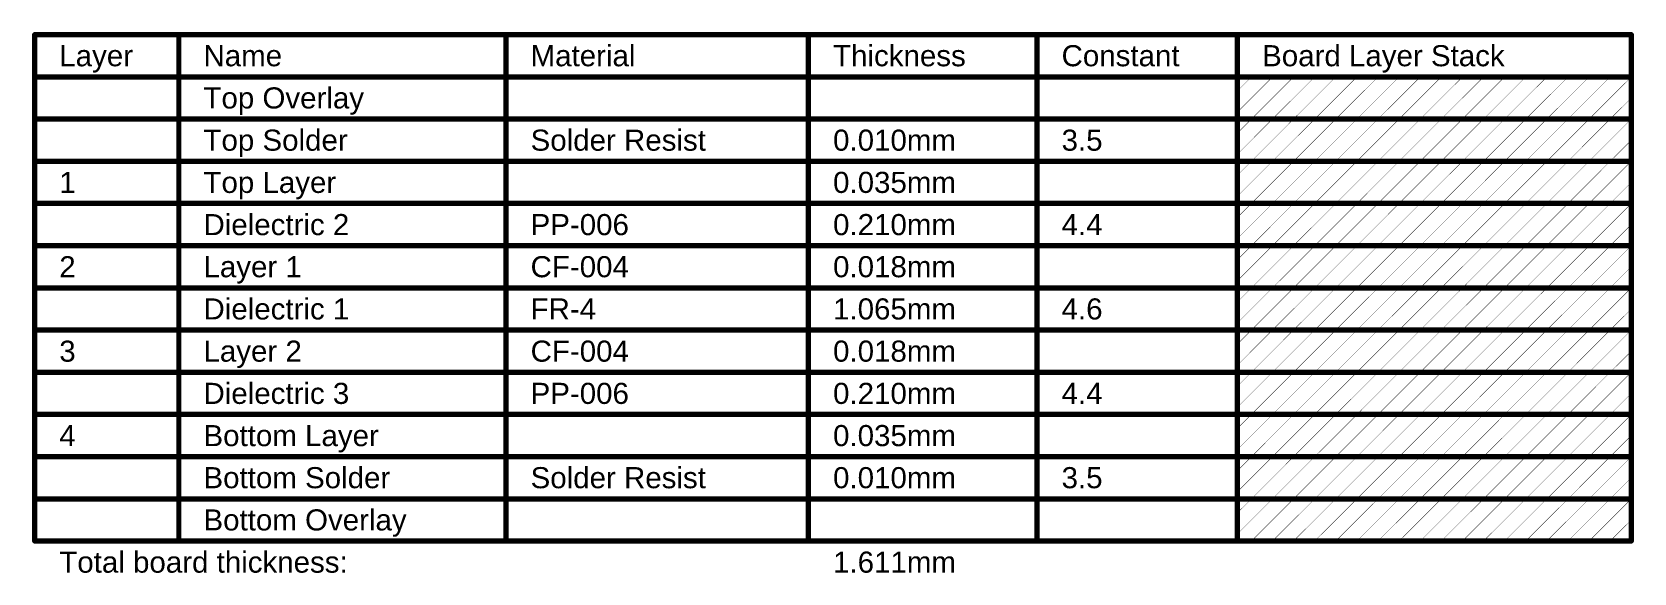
# Model space of a CAD drawing. Header units: inches. Extents: x 22 to 371, y 55 to 284.
# Drawn here: x 240.8 to 356.5, y 165.7 to 204.8 of the extents above; entities that cross this region are included whole.
import ezdxf

# ---------------------------------------------------------------- set-up
doc = ezdxf.new("R2010")
doc.units = ezdxf.units.IN
doc.layers.add('Fabrication', color=76, linetype='Continuous')
doc.styles.add('Arial', font='', dxfattribs={"height": 0.2})
doc.styles.get('Arial').set_extended_font_data('Arial')

msp = doc.modelspace()

# ---------------------------------------------------------------- texts
at = {"layer": 'Fabrication', "style": 'Arial'}
for s, height, p in [('Layer', 1.524, (242.76, 202.34)), ('Name', 1.524, (253.17, 202.34)), ('Material', 1.524, (276.79, 202.34)), ('Thickness', 1.524, (298.63, 202.34)), ('Constant', 1.524, (315.13, 202.34)), ('Board Layer Stack', 1.524, (329.61, 202.34)), ('Top Overlay', 1.524, (253.17, 199.29)), ('Top Solder', 1.524, (253.17, 196.24)), ('Solder Resist', 1.524, (276.79, 196.24)), ('0.010mm', 1.524, (298.63, 196.24)), ('3.5', 1.524, (315.13, 196.24)), ('1', 1.52, (242.76, 193.19)), ('Top Layer', 1.524, (253.17, 193.19)), ('0.035mm', 1.524, (298.63, 193.19)), ('Dielectric 2', 1.524, (253.17, 190.14)), ('PP-006', 1.524, (276.79, 190.14)), ('0.210mm', 1.524, (298.63, 190.14)), ('4.4', 1.524, (315.13, 190.14)), ('2', 1.52, (242.76, 187.1)), ('Layer 1', 1.524, (253.17, 187.1)), ('CF-004', 1.524, (276.79, 187.1)), ('0.018mm', 1.524, (298.63, 187.1)), ('Dielectric 1', 1.524, (253.17, 184.05)), ('FR-4', 1.524, (276.79, 184.05)), ('1.065mm', 1.524, (298.63, 184.05)), ('4.6', 1.524, (315.13, 184.05)), ('3', 1.52, (242.76, 181)), ('Layer 2', 1.524, (253.17, 181)), ('CF-004', 1.524, (276.79, 181)), ('0.018mm', 1.524, (298.63, 181)), ('Dielectric 3', 1.524, (253.17, 177.95)), ('PP-006', 1.524, (276.79, 177.95)), ('0.210mm', 1.524, (298.63, 177.95)), ('4.4', 1.524, (315.13, 177.95)), ('4', 1.52, (242.76, 174.9)), ('Bottom Layer', 1.524, (253.17, 174.9)), ('0.035mm', 1.524, (298.63, 174.9)), ('Bottom Solder', 1.524, (253.17, 171.86)), ('Solder Resist', 1.524, (276.79, 171.86)), ('0.010mm', 1.524, (298.63, 171.86)), ('3.5', 1.524, (315.13, 171.86)), ('Bottom Overlay', 1.524, (253.17, 168.81)), ('Total board thickness:', 1.524, (242.76, 165.76)), ('1.611mm', 1.524, (298.63, 165.76))]:
    msp.add_text(s, height=height, dxfattribs=at).set_placement(p)

# ---------------------------------------------------------------- linework, layer by layer
at = {"layer": 'Fabrication'}
for points in [[(240.98, 168.05, 0.381, 0.381, 0), (240.98, 204.62, 0.381, 0.381, 0)], [(240.98, 204.62, 0.381, 0.381, 0), (356.27, 204.62, 0.381, 0.381, 0)], [(251.39, 168.05, 0.381, 0.381, 0), (251.39, 204.62, 0.381, 0.381, 0)], [(275.01, 168.05, 0.381, 0.381, 0), (275.01, 204.62, 0.381, 0.381, 0)], [(296.85, 168.05, 0.381, 0.381, 0), (296.85, 204.62, 0.381, 0.381, 0)], [(313.35, 168.05, 0.381, 0.381, 0), (313.35, 204.62, 0.381, 0.381, 0)], [(327.83, 168.05, 0.381, 0.381, 0), (327.83, 204.62, 0.381, 0.381, 0)], [(356.27, 168.05, 0.381, 0.381, 0), (356.27, 204.62, 0.381, 0.381, 0)], [(240.98, 201.57, 0.381, 0.381, 0), (356.27, 201.57, 0.381, 0.381, 0)], [(327.83, 200.57, 0.0254, 0.0254, 0), (328.84, 201.57, 0.0254, 0.0254, 0)], [(327.83, 199.04, 0.0254, 0.0254, 0), (330.36, 201.57, 0.0254, 0.0254, 0)], [(328.84, 198.53, 0.0254, 0.0254, 0), (331.88, 201.57, 0.0254, 0.0254, 0)], [(330.36, 198.53, 0.0254, 0.0254, 0), (333.41, 201.57, 0.0254, 0.0254, 0)], [(331.88, 198.53, 0.0254, 0.0254, 0), (334.93, 201.57, 0.0254, 0.0254, 0)], [(333.41, 198.53, 0.0254, 0.0254, 0), (336.46, 201.57, 0.0254, 0.0254, 0)], [(334.93, 198.53, 0.0254, 0.0254, 0), (337.98, 201.57, 0.0254, 0.0254, 0)], [(336.46, 198.53, 0.0254, 0.0254, 0), (339.5, 201.57, 0.0254, 0.0254, 0)], [(337.98, 198.53, 0.0254, 0.0254, 0), (341.03, 201.57, 0.0254, 0.0254, 0)], [(339.5, 198.53, 0.0254, 0.0254, 0), (342.55, 201.57, 0.0254, 0.0254, 0)], [(341.03, 198.53, 0.0254, 0.0254, 0), (344.08, 201.57, 0.0254, 0.0254, 0)], [(342.55, 198.53, 0.0254, 0.0254, 0), (345.6, 201.57, 0.0254, 0.0254, 0)], [(344.08, 198.53, 0.0254, 0.0254, 0), (347.12, 201.57, 0.0254, 0.0254, 0)], [(345.6, 198.53, 0.0254, 0.0254, 0), (348.65, 201.57, 0.0254, 0.0254, 0)], [(347.12, 198.53, 0.0254, 0.0254, 0), (350.17, 201.57, 0.0254, 0.0254, 0)], [(348.65, 198.53, 0.0254, 0.0254, 0), (351.7, 201.57, 0.0254, 0.0254, 0)], [(350.17, 198.53, 0.0254, 0.0254, 0), (353.22, 201.57, 0.0254, 0.0254, 0)], [(351.7, 198.53, 0.0254, 0.0254, 0), (354.74, 201.57, 0.0254, 0.0254, 0)], [(353.22, 198.53, 0.0254, 0.0254, 0), (356.27, 201.57, 0.0254, 0.0254, 0)], [(354.74, 198.53, 0.0254, 0.0254, 0), (356.27, 200.05, 0.0254, 0.0254, 0)], [(240.98, 198.53, 0.381, 0.381, 0), (251.39, 198.53, 0.381, 0.381, 0)], [(251.39, 198.53, 0.381, 0.381, 0), (275.01, 198.53, 0.381, 0.381, 0)], [(275.01, 198.53, 0.381, 0.381, 0), (296.85, 198.53, 0.381, 0.381, 0)], [(296.85, 198.53, 0.381, 0.381, 0), (313.35, 198.53, 0.381, 0.381, 0)], [(313.35, 198.53, 0.381, 0.381, 0), (327.83, 198.53, 0.381, 0.381, 0)], [(327.83, 198.53, 0.381, 0.381, 0), (356.27, 198.53, 0.381, 0.381, 0)], [(327.83, 197.52, 0.0254, 0.0254, 0), (328.84, 198.53, 0.0254, 0.0254, 0)], [(327.83, 195.99, 0.0254, 0.0254, 0), (330.36, 198.53, 0.0254, 0.0254, 0)], [(328.84, 195.48, 0.0254, 0.0254, 0), (331.88, 198.53, 0.0254, 0.0254, 0)], [(330.36, 195.48, 0.0254, 0.0254, 0), (333.41, 198.53, 0.0254, 0.0254, 0)], [(331.88, 195.48, 0.0254, 0.0254, 0), (334.93, 198.53, 0.0254, 0.0254, 0)], [(333.41, 195.48, 0.0254, 0.0254, 0), (336.46, 198.53, 0.0254, 0.0254, 0)], [(334.93, 195.48, 0.0254, 0.0254, 0), (337.98, 198.53, 0.0254, 0.0254, 0)], [(336.46, 195.48, 0.0254, 0.0254, 0), (339.5, 198.53, 0.0254, 0.0254, 0)], [(337.98, 195.48, 0.0254, 0.0254, 0), (341.03, 198.53, 0.0254, 0.0254, 0)], [(339.5, 195.48, 0.0254, 0.0254, 0), (342.55, 198.53, 0.0254, 0.0254, 0)], [(341.03, 195.48, 0.0254, 0.0254, 0), (344.08, 198.53, 0.0254, 0.0254, 0)], [(342.55, 195.48, 0.0254, 0.0254, 0), (345.6, 198.53, 0.0254, 0.0254, 0)], [(344.08, 195.48, 0.0254, 0.0254, 0), (347.12, 198.53, 0.0254, 0.0254, 0)], [(345.6, 195.48, 0.0254, 0.0254, 0), (348.65, 198.53, 0.0254, 0.0254, 0)], [(347.12, 195.48, 0.0254, 0.0254, 0), (350.17, 198.53, 0.0254, 0.0254, 0)], [(348.65, 195.48, 0.0254, 0.0254, 0), (351.7, 198.53, 0.0254, 0.0254, 0)], [(350.17, 195.48, 0.0254, 0.0254, 0), (353.22, 198.53, 0.0254, 0.0254, 0)], [(351.7, 195.48, 0.0254, 0.0254, 0), (354.74, 198.53, 0.0254, 0.0254, 0)], [(353.22, 195.48, 0.0254, 0.0254, 0), (356.27, 198.53, 0.0254, 0.0254, 0)], [(354.74, 195.48, 0.0254, 0.0254, 0), (356.27, 197, 0.0254, 0.0254, 0)], [(240.98, 195.48, 0.381, 0.381, 0), (251.39, 195.48, 0.381, 0.381, 0)], [(251.39, 195.48, 0.381, 0.381, 0), (275.01, 195.48, 0.381, 0.381, 0)], [(275.01, 195.48, 0.381, 0.381, 0), (296.85, 195.48, 0.381, 0.381, 0)], [(296.85, 195.48, 0.381, 0.381, 0), (313.35, 195.48, 0.381, 0.381, 0)], [(313.35, 195.48, 0.381, 0.381, 0), (327.83, 195.48, 0.381, 0.381, 0)], [(327.83, 195.48, 0.381, 0.381, 0), (356.27, 195.48, 0.381, 0.381, 0)], [(327.83, 194.47, 0.0254, 0.0254, 0), (328.84, 195.48, 0.0254, 0.0254, 0)], [(327.83, 192.95, 0.0254, 0.0254, 0), (330.36, 195.48, 0.0254, 0.0254, 0)], [(328.84, 192.43, 0.0254, 0.0254, 0), (331.88, 195.48, 0.0254, 0.0254, 0)], [(330.36, 192.43, 0.0254, 0.0254, 0), (333.41, 195.48, 0.0254, 0.0254, 0)], [(331.88, 192.43, 0.0254, 0.0254, 0), (334.93, 195.48, 0.0254, 0.0254, 0)], [(333.41, 192.43, 0.0254, 0.0254, 0), (336.46, 195.48, 0.0254, 0.0254, 0)], [(334.93, 192.43, 0.0254, 0.0254, 0), (337.98, 195.48, 0.0254, 0.0254, 0)], [(336.46, 192.43, 0.0254, 0.0254, 0), (339.5, 195.48, 0.0254, 0.0254, 0)], [(337.98, 192.43, 0.0254, 0.0254, 0), (341.03, 195.48, 0.0254, 0.0254, 0)], [(339.5, 192.43, 0.0254, 0.0254, 0), (342.55, 195.48, 0.0254, 0.0254, 0)], [(341.03, 192.43, 0.0254, 0.0254, 0), (344.08, 195.48, 0.0254, 0.0254, 0)], [(342.55, 192.43, 0.0254, 0.0254, 0), (345.6, 195.48, 0.0254, 0.0254, 0)], [(344.08, 192.43, 0.0254, 0.0254, 0), (347.12, 195.48, 0.0254, 0.0254, 0)], [(345.6, 192.43, 0.0254, 0.0254, 0), (348.65, 195.48, 0.0254, 0.0254, 0)], [(347.12, 192.43, 0.0254, 0.0254, 0), (350.17, 195.48, 0.0254, 0.0254, 0)], [(348.65, 192.43, 0.0254, 0.0254, 0), (351.7, 195.48, 0.0254, 0.0254, 0)], [(350.17, 192.43, 0.0254, 0.0254, 0), (353.22, 195.48, 0.0254, 0.0254, 0)], [(351.7, 192.43, 0.0254, 0.0254, 0), (354.74, 195.48, 0.0254, 0.0254, 0)], [(353.22, 192.43, 0.0254, 0.0254, 0), (356.27, 195.48, 0.0254, 0.0254, 0)], [(354.74, 192.43, 0.0254, 0.0254, 0), (356.27, 193.95, 0.0254, 0.0254, 0)], [(240.98, 192.43, 0.381, 0.381, 0), (251.39, 192.43, 0.381, 0.381, 0)], [(251.39, 192.43, 0.381, 0.381, 0), (275.01, 192.43, 0.381, 0.381, 0)], [(275.01, 192.43, 0.381, 0.381, 0), (296.85, 192.43, 0.381, 0.381, 0)], [(296.85, 192.43, 0.381, 0.381, 0), (313.35, 192.43, 0.381, 0.381, 0)], [(313.35, 192.43, 0.381, 0.381, 0), (327.83, 192.43, 0.381, 0.381, 0)], [(327.83, 192.43, 0.381, 0.381, 0), (356.27, 192.43, 0.381, 0.381, 0)], [(327.83, 191.42, 0.0254, 0.0254, 0), (328.84, 192.43, 0.0254, 0.0254, 0)], [(327.83, 189.9, 0.0254, 0.0254, 0), (330.36, 192.43, 0.0254, 0.0254, 0)], [(328.84, 189.38, 0.0254, 0.0254, 0), (331.88, 192.43, 0.0254, 0.0254, 0)], [(330.36, 189.38, 0.0254, 0.0254, 0), (333.41, 192.43, 0.0254, 0.0254, 0)], [(331.88, 189.38, 0.0254, 0.0254, 0), (334.93, 192.43, 0.0254, 0.0254, 0)], [(333.41, 189.38, 0.0254, 0.0254, 0), (336.46, 192.43, 0.0254, 0.0254, 0)], [(334.93, 189.38, 0.0254, 0.0254, 0), (337.98, 192.43, 0.0254, 0.0254, 0)], [(336.46, 189.38, 0.0254, 0.0254, 0), (339.5, 192.43, 0.0254, 0.0254, 0)], [(337.98, 189.38, 0.0254, 0.0254, 0), (341.03, 192.43, 0.0254, 0.0254, 0)], [(339.5, 189.38, 0.0254, 0.0254, 0), (342.55, 192.43, 0.0254, 0.0254, 0)], [(341.03, 189.38, 0.0254, 0.0254, 0), (344.08, 192.43, 0.0254, 0.0254, 0)], [(342.55, 189.38, 0.0254, 0.0254, 0), (345.6, 192.43, 0.0254, 0.0254, 0)], [(344.08, 189.38, 0.0254, 0.0254, 0), (347.12, 192.43, 0.0254, 0.0254, 0)], [(345.6, 189.38, 0.0254, 0.0254, 0), (348.65, 192.43, 0.0254, 0.0254, 0)], [(347.12, 189.38, 0.0254, 0.0254, 0), (350.17, 192.43, 0.0254, 0.0254, 0)], [(348.65, 189.38, 0.0254, 0.0254, 0), (351.7, 192.43, 0.0254, 0.0254, 0)], [(350.17, 189.38, 0.0254, 0.0254, 0), (353.22, 192.43, 0.0254, 0.0254, 0)], [(351.7, 189.38, 0.0254, 0.0254, 0), (354.74, 192.43, 0.0254, 0.0254, 0)], [(353.22, 189.38, 0.0254, 0.0254, 0), (356.27, 192.43, 0.0254, 0.0254, 0)], [(354.74, 189.38, 0.0254, 0.0254, 0), (356.27, 190.91, 0.0254, 0.0254, 0)], [(240.98, 189.38, 0.381, 0.381, 0), (251.39, 189.38, 0.381, 0.381, 0)], [(251.39, 189.38, 0.381, 0.381, 0), (275.01, 189.38, 0.381, 0.381, 0)], [(275.01, 189.38, 0.381, 0.381, 0), (296.85, 189.38, 0.381, 0.381, 0)], [(296.85, 189.38, 0.381, 0.381, 0), (313.35, 189.38, 0.381, 0.381, 0)], [(313.35, 189.38, 0.381, 0.381, 0), (327.83, 189.38, 0.381, 0.381, 0)], [(327.83, 189.38, 0.381, 0.381, 0), (356.27, 189.38, 0.381, 0.381, 0)], [(327.83, 188.37, 0.0254, 0.0254, 0), (328.84, 189.38, 0.0254, 0.0254, 0)], [(327.83, 186.85, 0.0254, 0.0254, 0), (330.36, 189.38, 0.0254, 0.0254, 0)], [(328.84, 186.33, 0.0254, 0.0254, 0), (331.88, 189.38, 0.0254, 0.0254, 0)], [(330.36, 186.33, 0.0254, 0.0254, 0), (333.41, 189.38, 0.0254, 0.0254, 0)], [(331.88, 186.33, 0.0254, 0.0254, 0), (334.93, 189.38, 0.0254, 0.0254, 0)], [(333.41, 186.33, 0.0254, 0.0254, 0), (336.46, 189.38, 0.0254, 0.0254, 0)], [(334.93, 186.33, 0.0254, 0.0254, 0), (337.98, 189.38, 0.0254, 0.0254, 0)], [(336.46, 186.33, 0.0254, 0.0254, 0), (339.5, 189.38, 0.0254, 0.0254, 0)], [(337.98, 186.33, 0.0254, 0.0254, 0), (341.03, 189.38, 0.0254, 0.0254, 0)], [(339.5, 186.33, 0.0254, 0.0254, 0), (342.55, 189.38, 0.0254, 0.0254, 0)], [(341.03, 186.33, 0.0254, 0.0254, 0), (344.08, 189.38, 0.0254, 0.0254, 0)], [(342.55, 186.33, 0.0254, 0.0254, 0), (345.6, 189.38, 0.0254, 0.0254, 0)], [(344.08, 186.33, 0.0254, 0.0254, 0), (347.12, 189.38, 0.0254, 0.0254, 0)], [(345.6, 186.33, 0.0254, 0.0254, 0), (348.65, 189.38, 0.0254, 0.0254, 0)], [(347.12, 186.33, 0.0254, 0.0254, 0), (350.17, 189.38, 0.0254, 0.0254, 0)], [(348.65, 186.33, 0.0254, 0.0254, 0), (351.7, 189.38, 0.0254, 0.0254, 0)], [(350.17, 186.33, 0.0254, 0.0254, 0), (353.22, 189.38, 0.0254, 0.0254, 0)], [(351.7, 186.33, 0.0254, 0.0254, 0), (354.74, 189.38, 0.0254, 0.0254, 0)], [(353.22, 186.33, 0.0254, 0.0254, 0), (356.27, 189.38, 0.0254, 0.0254, 0)], [(354.74, 186.33, 0.0254, 0.0254, 0), (356.27, 187.86, 0.0254, 0.0254, 0)], [(240.98, 186.33, 0.381, 0.381, 0), (251.39, 186.33, 0.381, 0.381, 0)], [(251.39, 186.33, 0.381, 0.381, 0), (275.01, 186.33, 0.381, 0.381, 0)], [(275.01, 186.33, 0.381, 0.381, 0), (296.85, 186.33, 0.381, 0.381, 0)], [(296.85, 186.33, 0.381, 0.381, 0), (313.35, 186.33, 0.381, 0.381, 0)], [(313.35, 186.33, 0.381, 0.381, 0), (327.83, 186.33, 0.381, 0.381, 0)], [(327.83, 186.33, 0.381, 0.381, 0), (356.27, 186.33, 0.381, 0.381, 0)], [(327.83, 185.33, 0.0254, 0.0254, 0), (328.84, 186.33, 0.0254, 0.0254, 0)], [(327.83, 183.8, 0.0254, 0.0254, 0), (330.36, 186.33, 0.0254, 0.0254, 0)], [(328.84, 183.29, 0.0254, 0.0254, 0), (331.88, 186.33, 0.0254, 0.0254, 0)], [(330.36, 183.29, 0.0254, 0.0254, 0), (333.41, 186.33, 0.0254, 0.0254, 0)], [(331.88, 183.29, 0.0254, 0.0254, 0), (334.93, 186.33, 0.0254, 0.0254, 0)], [(333.41, 183.29, 0.0254, 0.0254, 0), (336.46, 186.33, 0.0254, 0.0254, 0)], [(334.93, 183.29, 0.0254, 0.0254, 0), (337.98, 186.33, 0.0254, 0.0254, 0)], [(336.46, 183.29, 0.0254, 0.0254, 0), (339.5, 186.33, 0.0254, 0.0254, 0)], [(337.98, 183.29, 0.0254, 0.0254, 0), (341.03, 186.33, 0.0254, 0.0254, 0)], [(339.5, 183.29, 0.0254, 0.0254, 0), (342.55, 186.33, 0.0254, 0.0254, 0)], [(341.03, 183.29, 0.0254, 0.0254, 0), (344.08, 186.33, 0.0254, 0.0254, 0)], [(342.55, 183.29, 0.0254, 0.0254, 0), (345.6, 186.33, 0.0254, 0.0254, 0)], [(344.08, 183.29, 0.0254, 0.0254, 0), (347.12, 186.33, 0.0254, 0.0254, 0)], [(345.6, 183.29, 0.0254, 0.0254, 0), (348.65, 186.33, 0.0254, 0.0254, 0)], [(347.12, 183.29, 0.0254, 0.0254, 0), (350.17, 186.33, 0.0254, 0.0254, 0)], [(348.65, 183.29, 0.0254, 0.0254, 0), (351.7, 186.33, 0.0254, 0.0254, 0)], [(350.17, 183.29, 0.0254, 0.0254, 0), (353.22, 186.33, 0.0254, 0.0254, 0)], [(351.7, 183.29, 0.0254, 0.0254, 0), (354.74, 186.33, 0.0254, 0.0254, 0)], [(353.22, 183.29, 0.0254, 0.0254, 0), (356.27, 186.33, 0.0254, 0.0254, 0)], [(354.74, 183.29, 0.0254, 0.0254, 0), (356.27, 184.81, 0.0254, 0.0254, 0)], [(240.98, 183.29, 0.381, 0.381, 0), (251.39, 183.29, 0.381, 0.381, 0)], [(251.39, 183.29, 0.381, 0.381, 0), (275.01, 183.29, 0.381, 0.381, 0)], [(275.01, 183.29, 0.381, 0.381, 0), (296.85, 183.29, 0.381, 0.381, 0)], [(296.85, 183.29, 0.381, 0.381, 0), (313.35, 183.29, 0.381, 0.381, 0)], [(313.35, 183.29, 0.381, 0.381, 0), (327.83, 183.29, 0.381, 0.381, 0)], [(327.83, 183.29, 0.381, 0.381, 0), (356.27, 183.29, 0.381, 0.381, 0)], [(327.83, 182.28, 0.0254, 0.0254, 0), (328.84, 183.29, 0.0254, 0.0254, 0)], [(327.83, 180.75, 0.0254, 0.0254, 0), (330.36, 183.29, 0.0254, 0.0254, 0)], [(328.84, 180.24, 0.0254, 0.0254, 0), (331.88, 183.29, 0.0254, 0.0254, 0)], [(330.36, 180.24, 0.0254, 0.0254, 0), (333.41, 183.29, 0.0254, 0.0254, 0)], [(331.88, 180.24, 0.0254, 0.0254, 0), (334.93, 183.29, 0.0254, 0.0254, 0)], [(333.41, 180.24, 0.0254, 0.0254, 0), (336.46, 183.29, 0.0254, 0.0254, 0)], [(334.93, 180.24, 0.0254, 0.0254, 0), (337.98, 183.29, 0.0254, 0.0254, 0)], [(336.46, 180.24, 0.0254, 0.0254, 0), (339.5, 183.29, 0.0254, 0.0254, 0)], [(337.98, 180.24, 0.0254, 0.0254, 0), (341.03, 183.29, 0.0254, 0.0254, 0)], [(339.5, 180.24, 0.0254, 0.0254, 0), (342.55, 183.29, 0.0254, 0.0254, 0)], [(341.03, 180.24, 0.0254, 0.0254, 0), (344.08, 183.29, 0.0254, 0.0254, 0)], [(342.55, 180.24, 0.0254, 0.0254, 0), (345.6, 183.29, 0.0254, 0.0254, 0)], [(344.08, 180.24, 0.0254, 0.0254, 0), (347.12, 183.29, 0.0254, 0.0254, 0)], [(345.6, 180.24, 0.0254, 0.0254, 0), (348.65, 183.29, 0.0254, 0.0254, 0)], [(347.12, 180.24, 0.0254, 0.0254, 0), (350.17, 183.29, 0.0254, 0.0254, 0)], [(348.65, 180.24, 0.0254, 0.0254, 0), (351.7, 183.29, 0.0254, 0.0254, 0)], [(350.17, 180.24, 0.0254, 0.0254, 0), (353.22, 183.29, 0.0254, 0.0254, 0)], [(351.7, 180.24, 0.0254, 0.0254, 0), (354.74, 183.29, 0.0254, 0.0254, 0)], [(353.22, 180.24, 0.0254, 0.0254, 0), (356.27, 183.29, 0.0254, 0.0254, 0)], [(354.74, 180.24, 0.0254, 0.0254, 0), (356.27, 181.76, 0.0254, 0.0254, 0)], [(240.98, 180.24, 0.381, 0.381, 0), (251.39, 180.24, 0.381, 0.381, 0)], [(251.39, 180.24, 0.381, 0.381, 0), (275.01, 180.24, 0.381, 0.381, 0)], [(275.01, 180.24, 0.381, 0.381, 0), (296.85, 180.24, 0.381, 0.381, 0)], [(296.85, 180.24, 0.381, 0.381, 0), (313.35, 180.24, 0.381, 0.381, 0)], [(313.35, 180.24, 0.381, 0.381, 0), (327.83, 180.24, 0.381, 0.381, 0)], [(327.83, 180.24, 0.381, 0.381, 0), (356.27, 180.24, 0.381, 0.381, 0)], [(327.83, 179.23, 0.0254, 0.0254, 0), (328.84, 180.24, 0.0254, 0.0254, 0)], [(327.83, 177.71, 0.0254, 0.0254, 0), (330.36, 180.24, 0.0254, 0.0254, 0)], [(328.84, 177.19, 0.0254, 0.0254, 0), (331.88, 180.24, 0.0254, 0.0254, 0)], [(330.36, 177.19, 0.0254, 0.0254, 0), (333.41, 180.24, 0.0254, 0.0254, 0)], [(331.88, 177.19, 0.0254, 0.0254, 0), (334.93, 180.24, 0.0254, 0.0254, 0)], [(333.41, 177.19, 0.0254, 0.0254, 0), (336.46, 180.24, 0.0254, 0.0254, 0)], [(334.93, 177.19, 0.0254, 0.0254, 0), (337.98, 180.24, 0.0254, 0.0254, 0)], [(336.46, 177.19, 0.0254, 0.0254, 0), (339.5, 180.24, 0.0254, 0.0254, 0)], [(337.98, 177.19, 0.0254, 0.0254, 0), (341.03, 180.24, 0.0254, 0.0254, 0)], [(339.5, 177.19, 0.0254, 0.0254, 0), (342.55, 180.24, 0.0254, 0.0254, 0)], [(341.03, 177.19, 0.0254, 0.0254, 0), (344.08, 180.24, 0.0254, 0.0254, 0)], [(342.55, 177.19, 0.0254, 0.0254, 0), (345.6, 180.24, 0.0254, 0.0254, 0)], [(344.08, 177.19, 0.0254, 0.0254, 0), (347.12, 180.24, 0.0254, 0.0254, 0)], [(345.6, 177.19, 0.0254, 0.0254, 0), (348.65, 180.24, 0.0254, 0.0254, 0)], [(347.12, 177.19, 0.0254, 0.0254, 0), (350.17, 180.24, 0.0254, 0.0254, 0)], [(348.65, 177.19, 0.0254, 0.0254, 0), (351.7, 180.24, 0.0254, 0.0254, 0)], [(350.17, 177.19, 0.0254, 0.0254, 0), (353.22, 180.24, 0.0254, 0.0254, 0)], [(351.7, 177.19, 0.0254, 0.0254, 0), (354.74, 180.24, 0.0254, 0.0254, 0)], [(353.22, 177.19, 0.0254, 0.0254, 0), (356.27, 180.24, 0.0254, 0.0254, 0)], [(354.74, 177.19, 0.0254, 0.0254, 0), (356.27, 178.71, 0.0254, 0.0254, 0)], [(240.98, 177.19, 0.381, 0.381, 0), (251.39, 177.19, 0.381, 0.381, 0)], [(251.39, 177.19, 0.381, 0.381, 0), (275.01, 177.19, 0.381, 0.381, 0)], [(275.01, 177.19, 0.381, 0.381, 0), (296.85, 177.19, 0.381, 0.381, 0)], [(296.85, 177.19, 0.381, 0.381, 0), (313.35, 177.19, 0.381, 0.381, 0)], [(313.35, 177.19, 0.381, 0.381, 0), (327.83, 177.19, 0.381, 0.381, 0)], [(327.83, 177.19, 0.381, 0.381, 0), (356.27, 177.19, 0.381, 0.381, 0)], [(327.83, 176.18, 0.0254, 0.0254, 0), (328.84, 177.19, 0.0254, 0.0254, 0)], [(327.83, 174.66, 0.0254, 0.0254, 0), (330.36, 177.19, 0.0254, 0.0254, 0)], [(328.84, 174.14, 0.0254, 0.0254, 0), (331.88, 177.19, 0.0254, 0.0254, 0)], [(330.36, 174.14, 0.0254, 0.0254, 0), (333.41, 177.19, 0.0254, 0.0254, 0)], [(331.88, 174.14, 0.0254, 0.0254, 0), (334.93, 177.19, 0.0254, 0.0254, 0)], [(333.41, 174.14, 0.0254, 0.0254, 0), (336.46, 177.19, 0.0254, 0.0254, 0)], [(334.93, 174.14, 0.0254, 0.0254, 0), (337.98, 177.19, 0.0254, 0.0254, 0)], [(336.46, 174.14, 0.0254, 0.0254, 0), (339.5, 177.19, 0.0254, 0.0254, 0)], [(337.98, 174.14, 0.0254, 0.0254, 0), (341.03, 177.19, 0.0254, 0.0254, 0)], [(339.5, 174.14, 0.0254, 0.0254, 0), (342.55, 177.19, 0.0254, 0.0254, 0)], [(341.03, 174.14, 0.0254, 0.0254, 0), (344.08, 177.19, 0.0254, 0.0254, 0)], [(342.55, 174.14, 0.0254, 0.0254, 0), (345.6, 177.19, 0.0254, 0.0254, 0)], [(344.08, 174.14, 0.0254, 0.0254, 0), (347.12, 177.19, 0.0254, 0.0254, 0)], [(345.6, 174.14, 0.0254, 0.0254, 0), (348.65, 177.19, 0.0254, 0.0254, 0)], [(347.12, 174.14, 0.0254, 0.0254, 0), (350.17, 177.19, 0.0254, 0.0254, 0)], [(348.65, 174.14, 0.0254, 0.0254, 0), (351.7, 177.19, 0.0254, 0.0254, 0)], [(350.17, 174.14, 0.0254, 0.0254, 0), (353.22, 177.19, 0.0254, 0.0254, 0)], [(351.7, 174.14, 0.0254, 0.0254, 0), (354.74, 177.19, 0.0254, 0.0254, 0)], [(353.22, 174.14, 0.0254, 0.0254, 0), (356.27, 177.19, 0.0254, 0.0254, 0)], [(354.74, 174.14, 0.0254, 0.0254, 0), (356.27, 175.67, 0.0254, 0.0254, 0)], [(240.98, 174.14, 0.381, 0.381, 0), (251.39, 174.14, 0.381, 0.381, 0)], [(251.39, 174.14, 0.381, 0.381, 0), (275.01, 174.14, 0.381, 0.381, 0)], [(275.01, 174.14, 0.381, 0.381, 0), (296.85, 174.14, 0.381, 0.381, 0)], [(296.85, 174.14, 0.381, 0.381, 0), (313.35, 174.14, 0.381, 0.381, 0)], [(313.35, 174.14, 0.381, 0.381, 0), (327.83, 174.14, 0.381, 0.381, 0)], [(327.83, 174.14, 0.381, 0.381, 0), (356.27, 174.14, 0.381, 0.381, 0)], [(327.83, 173.13, 0.0254, 0.0254, 0), (328.84, 174.14, 0.0254, 0.0254, 0)], [(327.83, 171.61, 0.0254, 0.0254, 0), (330.36, 174.14, 0.0254, 0.0254, 0)], [(328.84, 171.09, 0.0254, 0.0254, 0), (331.88, 174.14, 0.0254, 0.0254, 0)], [(330.36, 171.09, 0.0254, 0.0254, 0), (333.41, 174.14, 0.0254, 0.0254, 0)], [(331.88, 171.09, 0.0254, 0.0254, 0), (334.93, 174.14, 0.0254, 0.0254, 0)], [(333.41, 171.09, 0.0254, 0.0254, 0), (336.46, 174.14, 0.0254, 0.0254, 0)], [(334.93, 171.09, 0.0254, 0.0254, 0), (337.98, 174.14, 0.0254, 0.0254, 0)], [(336.46, 171.09, 0.0254, 0.0254, 0), (339.5, 174.14, 0.0254, 0.0254, 0)], [(337.98, 171.09, 0.0254, 0.0254, 0), (341.03, 174.14, 0.0254, 0.0254, 0)], [(339.5, 171.09, 0.0254, 0.0254, 0), (342.55, 174.14, 0.0254, 0.0254, 0)], [(341.03, 171.09, 0.0254, 0.0254, 0), (344.08, 174.14, 0.0254, 0.0254, 0)], [(342.55, 171.09, 0.0254, 0.0254, 0), (345.6, 174.14, 0.0254, 0.0254, 0)], [(344.08, 171.09, 0.0254, 0.0254, 0), (347.12, 174.14, 0.0254, 0.0254, 0)], [(345.6, 171.09, 0.0254, 0.0254, 0), (348.65, 174.14, 0.0254, 0.0254, 0)], [(347.12, 171.09, 0.0254, 0.0254, 0), (350.17, 174.14, 0.0254, 0.0254, 0)], [(348.65, 171.09, 0.0254, 0.0254, 0), (351.7, 174.14, 0.0254, 0.0254, 0)], [(350.17, 171.09, 0.0254, 0.0254, 0), (353.22, 174.14, 0.0254, 0.0254, 0)], [(351.7, 171.09, 0.0254, 0.0254, 0), (354.74, 174.14, 0.0254, 0.0254, 0)], [(353.22, 171.09, 0.0254, 0.0254, 0), (356.27, 174.14, 0.0254, 0.0254, 0)], [(354.74, 171.09, 0.0254, 0.0254, 0), (356.27, 172.62, 0.0254, 0.0254, 0)], [(240.98, 171.09, 0.381, 0.381, 0), (251.39, 171.09, 0.381, 0.381, 0)], [(251.39, 171.09, 0.381, 0.381, 0), (275.01, 171.09, 0.381, 0.381, 0)], [(275.01, 171.09, 0.381, 0.381, 0), (296.85, 171.09, 0.381, 0.381, 0)], [(296.85, 171.09, 0.381, 0.381, 0), (313.35, 171.09, 0.381, 0.381, 0)], [(313.35, 171.09, 0.381, 0.381, 0), (327.83, 171.09, 0.381, 0.381, 0)], [(327.83, 171.09, 0.381, 0.381, 0), (356.27, 171.09, 0.381, 0.381, 0)], [(327.83, 170.09, 0.0254, 0.0254, 0), (328.84, 171.09, 0.0254, 0.0254, 0)], [(327.83, 168.56, 0.0254, 0.0254, 0), (330.36, 171.09, 0.0254, 0.0254, 0)], [(328.84, 168.05, 0.0254, 0.0254, 0), (331.88, 171.09, 0.0254, 0.0254, 0)], [(330.36, 168.05, 0.0254, 0.0254, 0), (333.41, 171.09, 0.0254, 0.0254, 0)], [(331.88, 168.05, 0.0254, 0.0254, 0), (334.93, 171.09, 0.0254, 0.0254, 0)], [(333.41, 168.05, 0.0254, 0.0254, 0), (336.46, 171.09, 0.0254, 0.0254, 0)], [(334.93, 168.05, 0.0254, 0.0254, 0), (337.98, 171.09, 0.0254, 0.0254, 0)], [(336.46, 168.05, 0.0254, 0.0254, 0), (339.5, 171.09, 0.0254, 0.0254, 0)], [(337.98, 168.05, 0.0254, 0.0254, 0), (341.03, 171.09, 0.0254, 0.0254, 0)], [(339.5, 168.05, 0.0254, 0.0254, 0), (342.55, 171.09, 0.0254, 0.0254, 0)], [(341.03, 168.05, 0.0254, 0.0254, 0), (344.08, 171.09, 0.0254, 0.0254, 0)], [(342.55, 168.05, 0.0254, 0.0254, 0), (345.6, 171.09, 0.0254, 0.0254, 0)], [(344.08, 168.05, 0.0254, 0.0254, 0), (347.12, 171.09, 0.0254, 0.0254, 0)], [(345.6, 168.05, 0.0254, 0.0254, 0), (348.65, 171.09, 0.0254, 0.0254, 0)], [(347.12, 168.05, 0.0254, 0.0254, 0), (350.17, 171.09, 0.0254, 0.0254, 0)], [(348.65, 168.05, 0.0254, 0.0254, 0), (351.7, 171.09, 0.0254, 0.0254, 0)], [(350.17, 168.05, 0.0254, 0.0254, 0), (353.22, 171.09, 0.0254, 0.0254, 0)], [(351.7, 168.05, 0.0254, 0.0254, 0), (354.74, 171.09, 0.0254, 0.0254, 0)], [(353.22, 168.05, 0.0254, 0.0254, 0), (356.27, 171.09, 0.0254, 0.0254, 0)], [(354.74, 168.05, 0.0254, 0.0254, 0), (356.27, 169.57, 0.0254, 0.0254, 0)], [(240.98, 168.05, 0.381, 0.381, 0), (251.39, 168.05, 0.381, 0.381, 0)], [(251.39, 168.05, 0.381, 0.381, 0), (275.01, 168.05, 0.381, 0.381, 0)], [(275.01, 168.05, 0.381, 0.381, 0), (296.85, 168.05, 0.381, 0.381, 0)], [(296.85, 168.05, 0.381, 0.381, 0), (313.35, 168.05, 0.381, 0.381, 0)], [(313.35, 168.05, 0.381, 0.381, 0), (327.83, 168.05, 0.381, 0.381, 0)], [(327.83, 168.05, 0.381, 0.381, 0), (356.27, 168.05, 0.381, 0.381, 0)]]:
    msp.add_lwpolyline(points, format="xyseb", dxfattribs=at)
for points in [[(240.89, 204.62, 0.191, 0.191, 1), (241.08, 204.62, 0.191, 0.191, 1)], [(240.89, 204.62, 0.191, 0.191, 1), (241.08, 204.62, 0.191, 0.191, 1)], [(251.3, 204.62, 0.191, 0.191, 1), (251.49, 204.62, 0.191, 0.191, 1)], [(274.91, 204.62, 0.191, 0.191, 1), (275.11, 204.62, 0.191, 0.191, 1)], [(296.75, 204.62, 0.191, 0.191, 1), (296.94, 204.62, 0.191, 0.191, 1)], [(313.26, 204.62, 0.191, 0.191, 1), (313.45, 204.62, 0.191, 0.191, 1)], [(327.73, 204.62, 0.191, 0.191, 1), (327.92, 204.62, 0.191, 0.191, 1)], [(356.17, 204.62, 0.191, 0.191, 1), (356.36, 204.62, 0.191, 0.191, 1)], [(356.17, 204.62, 0.191, 0.191, 1), (356.36, 204.62, 0.191, 0.191, 1)], [(240.89, 201.57, 0.191, 0.191, 1), (241.08, 201.57, 0.191, 0.191, 1)], [(328.83, 201.57, 0.0127, 0.0127, 1), (328.84, 201.57, 0.0127, 0.0127, 1)], [(330.35, 201.57, 0.0127, 0.0127, 1), (330.37, 201.57, 0.0127, 0.0127, 1)], [(331.88, 201.57, 0.0127, 0.0127, 1), (331.89, 201.57, 0.0127, 0.0127, 1)], [(333.4, 201.57, 0.0127, 0.0127, 1), (333.41, 201.57, 0.0127, 0.0127, 1)], [(334.93, 201.57, 0.0127, 0.0127, 1), (334.94, 201.57, 0.0127, 0.0127, 1)], [(336.45, 201.57, 0.0127, 0.0127, 1), (336.46, 201.57, 0.0127, 0.0127, 1)], [(337.97, 201.57, 0.0127, 0.0127, 1), (337.99, 201.57, 0.0127, 0.0127, 1)], [(339.5, 201.57, 0.0127, 0.0127, 1), (339.51, 201.57, 0.0127, 0.0127, 1)], [(341.02, 201.57, 0.0127, 0.0127, 1), (341.03, 201.57, 0.0127, 0.0127, 1)], [(342.55, 201.57, 0.0127, 0.0127, 1), (342.56, 201.57, 0.0127, 0.0127, 1)], [(344.07, 201.57, 0.0127, 0.0127, 1), (344.08, 201.57, 0.0127, 0.0127, 1)], [(345.59, 201.57, 0.0127, 0.0127, 1), (345.61, 201.57, 0.0127, 0.0127, 1)], [(347.12, 201.57, 0.0127, 0.0127, 1), (347.13, 201.57, 0.0127, 0.0127, 1)], [(348.64, 201.57, 0.0127, 0.0127, 1), (348.65, 201.57, 0.0127, 0.0127, 1)], [(350.17, 201.57, 0.0127, 0.0127, 1), (350.18, 201.57, 0.0127, 0.0127, 1)], [(351.69, 201.57, 0.0127, 0.0127, 1), (351.7, 201.57, 0.0127, 0.0127, 1)], [(353.21, 201.57, 0.0127, 0.0127, 1), (353.23, 201.57, 0.0127, 0.0127, 1)], [(354.74, 201.57, 0.0127, 0.0127, 1), (354.75, 201.57, 0.0127, 0.0127, 1)], [(356.17, 201.57, 0.191, 0.191, 1), (356.36, 201.57, 0.191, 0.191, 1)], [(356.26, 201.57, 0.0127, 0.0127, 1), (356.27, 201.57, 0.0127, 0.0127, 1)], [(327.82, 200.57, 0.0127, 0.0127, 1), (327.83, 200.57, 0.0127, 0.0127, 1)], [(327.82, 199.04, 0.0127, 0.0127, 1), (327.83, 199.04, 0.0127, 0.0127, 1)], [(356.26, 200.05, 0.0127, 0.0127, 1), (356.27, 200.05, 0.0127, 0.0127, 1)], [(240.89, 198.53, 0.191, 0.191, 1), (241.08, 198.53, 0.191, 0.191, 1)], [(251.3, 198.53, 0.191, 0.191, 1), (251.49, 198.53, 0.191, 0.191, 1)], [(251.3, 198.53, 0.191, 0.191, 1), (251.49, 198.53, 0.191, 0.191, 1)], [(274.91, 198.53, 0.191, 0.191, 1), (275.11, 198.53, 0.191, 0.191, 1)], [(274.91, 198.53, 0.191, 0.191, 1), (275.11, 198.53, 0.191, 0.191, 1)], [(296.75, 198.53, 0.191, 0.191, 1), (296.94, 198.53, 0.191, 0.191, 1)], [(296.75, 198.53, 0.191, 0.191, 1), (296.94, 198.53, 0.191, 0.191, 1)], [(313.26, 198.53, 0.191, 0.191, 1), (313.45, 198.53, 0.191, 0.191, 1)], [(313.26, 198.53, 0.191, 0.191, 1), (313.45, 198.53, 0.191, 0.191, 1)], [(327.73, 198.53, 0.191, 0.191, 1), (327.92, 198.53, 0.191, 0.191, 1)], [(327.73, 198.53, 0.191, 0.191, 1), (327.92, 198.53, 0.191, 0.191, 1)], [(328.83, 198.53, 0.0127, 0.0127, 1), (328.84, 198.53, 0.0127, 0.0127, 1)], [(328.83, 198.53, 0.0127, 0.0127, 1), (328.84, 198.53, 0.0127, 0.0127, 1)], [(330.35, 198.53, 0.0127, 0.0127, 1), (330.37, 198.53, 0.0127, 0.0127, 1)], [(330.35, 198.53, 0.0127, 0.0127, 1), (330.37, 198.53, 0.0127, 0.0127, 1)], [(331.88, 198.53, 0.0127, 0.0127, 1), (331.89, 198.53, 0.0127, 0.0127, 1)], [(331.88, 198.53, 0.0127, 0.0127, 1), (331.89, 198.53, 0.0127, 0.0127, 1)], [(333.4, 198.53, 0.0127, 0.0127, 1), (333.41, 198.53, 0.0127, 0.0127, 1)], [(333.4, 198.53, 0.0127, 0.0127, 1), (333.41, 198.53, 0.0127, 0.0127, 1)], [(334.93, 198.53, 0.0127, 0.0127, 1), (334.94, 198.53, 0.0127, 0.0127, 1)], [(334.93, 198.53, 0.0127, 0.0127, 1), (334.94, 198.53, 0.0127, 0.0127, 1)], [(336.45, 198.53, 0.0127, 0.0127, 1), (336.46, 198.53, 0.0127, 0.0127, 1)], [(336.45, 198.53, 0.0127, 0.0127, 1), (336.46, 198.53, 0.0127, 0.0127, 1)], [(337.97, 198.53, 0.0127, 0.0127, 1), (337.99, 198.53, 0.0127, 0.0127, 1)], [(337.97, 198.53, 0.0127, 0.0127, 1), (337.99, 198.53, 0.0127, 0.0127, 1)], [(339.5, 198.53, 0.0127, 0.0127, 1), (339.51, 198.53, 0.0127, 0.0127, 1)], [(339.5, 198.53, 0.0127, 0.0127, 1), (339.51, 198.53, 0.0127, 0.0127, 1)], [(341.02, 198.53, 0.0127, 0.0127, 1), (341.03, 198.53, 0.0127, 0.0127, 1)], [(341.02, 198.53, 0.0127, 0.0127, 1), (341.03, 198.53, 0.0127, 0.0127, 1)], [(342.55, 198.53, 0.0127, 0.0127, 1), (342.56, 198.53, 0.0127, 0.0127, 1)], [(342.55, 198.53, 0.0127, 0.0127, 1), (342.56, 198.53, 0.0127, 0.0127, 1)], [(344.07, 198.53, 0.0127, 0.0127, 1), (344.08, 198.53, 0.0127, 0.0127, 1)], [(344.07, 198.53, 0.0127, 0.0127, 1), (344.08, 198.53, 0.0127, 0.0127, 1)], [(345.59, 198.53, 0.0127, 0.0127, 1), (345.61, 198.53, 0.0127, 0.0127, 1)], [(345.59, 198.53, 0.0127, 0.0127, 1), (345.61, 198.53, 0.0127, 0.0127, 1)], [(347.12, 198.53, 0.0127, 0.0127, 1), (347.13, 198.53, 0.0127, 0.0127, 1)], [(347.12, 198.53, 0.0127, 0.0127, 1), (347.13, 198.53, 0.0127, 0.0127, 1)], [(348.64, 198.53, 0.0127, 0.0127, 1), (348.65, 198.53, 0.0127, 0.0127, 1)], [(348.64, 198.53, 0.0127, 0.0127, 1), (348.65, 198.53, 0.0127, 0.0127, 1)], [(350.17, 198.53, 0.0127, 0.0127, 1), (350.18, 198.53, 0.0127, 0.0127, 1)], [(350.17, 198.53, 0.0127, 0.0127, 1), (350.18, 198.53, 0.0127, 0.0127, 1)], [(351.69, 198.53, 0.0127, 0.0127, 1), (351.7, 198.53, 0.0127, 0.0127, 1)], [(351.69, 198.53, 0.0127, 0.0127, 1), (351.7, 198.53, 0.0127, 0.0127, 1)], [(353.21, 198.53, 0.0127, 0.0127, 1), (353.23, 198.53, 0.0127, 0.0127, 1)], [(353.21, 198.53, 0.0127, 0.0127, 1), (353.23, 198.53, 0.0127, 0.0127, 1)], [(354.74, 198.53, 0.0127, 0.0127, 1), (354.75, 198.53, 0.0127, 0.0127, 1)], [(354.74, 198.53, 0.0127, 0.0127, 1), (354.75, 198.53, 0.0127, 0.0127, 1)], [(356.17, 198.53, 0.191, 0.191, 1), (356.36, 198.53, 0.191, 0.191, 1)], [(356.26, 198.53, 0.0127, 0.0127, 1), (356.27, 198.53, 0.0127, 0.0127, 1)], [(327.82, 197.52, 0.0127, 0.0127, 1), (327.83, 197.52, 0.0127, 0.0127, 1)], [(356.26, 197, 0.0127, 0.0127, 1), (356.27, 197, 0.0127, 0.0127, 1)], [(240.89, 195.48, 0.191, 0.191, 1), (241.08, 195.48, 0.191, 0.191, 1)], [(251.3, 195.48, 0.191, 0.191, 1), (251.49, 195.48, 0.191, 0.191, 1)], [(251.3, 195.48, 0.191, 0.191, 1), (251.49, 195.48, 0.191, 0.191, 1)], [(274.91, 195.48, 0.191, 0.191, 1), (275.11, 195.48, 0.191, 0.191, 1)], [(274.91, 195.48, 0.191, 0.191, 1), (275.11, 195.48, 0.191, 0.191, 1)], [(296.75, 195.48, 0.191, 0.191, 1), (296.94, 195.48, 0.191, 0.191, 1)], [(296.75, 195.48, 0.191, 0.191, 1), (296.94, 195.48, 0.191, 0.191, 1)], [(313.26, 195.48, 0.191, 0.191, 1), (313.45, 195.48, 0.191, 0.191, 1)], [(313.26, 195.48, 0.191, 0.191, 1), (313.45, 195.48, 0.191, 0.191, 1)], [(327.73, 195.48, 0.191, 0.191, 1), (327.92, 195.48, 0.191, 0.191, 1)], [(327.73, 195.48, 0.191, 0.191, 1), (327.92, 195.48, 0.191, 0.191, 1)], [(327.82, 195.99, 0.0127, 0.0127, 1), (327.83, 195.99, 0.0127, 0.0127, 1)], [(328.83, 195.48, 0.0127, 0.0127, 1), (328.84, 195.48, 0.0127, 0.0127, 1)], [(328.83, 195.48, 0.0127, 0.0127, 1), (328.84, 195.48, 0.0127, 0.0127, 1)], [(330.35, 195.48, 0.0127, 0.0127, 1), (330.37, 195.48, 0.0127, 0.0127, 1)], [(330.35, 195.48, 0.0127, 0.0127, 1), (330.37, 195.48, 0.0127, 0.0127, 1)], [(331.88, 195.48, 0.0127, 0.0127, 1), (331.89, 195.48, 0.0127, 0.0127, 1)], [(331.88, 195.48, 0.0127, 0.0127, 1), (331.89, 195.48, 0.0127, 0.0127, 1)], [(333.4, 195.48, 0.0127, 0.0127, 1), (333.41, 195.48, 0.0127, 0.0127, 1)], [(333.4, 195.48, 0.0127, 0.0127, 1), (333.41, 195.48, 0.0127, 0.0127, 1)], [(334.93, 195.48, 0.0127, 0.0127, 1), (334.94, 195.48, 0.0127, 0.0127, 1)], [(334.93, 195.48, 0.0127, 0.0127, 1), (334.94, 195.48, 0.0127, 0.0127, 1)], [(336.45, 195.48, 0.0127, 0.0127, 1), (336.46, 195.48, 0.0127, 0.0127, 1)], [(336.45, 195.48, 0.0127, 0.0127, 1), (336.46, 195.48, 0.0127, 0.0127, 1)], [(337.97, 195.48, 0.0127, 0.0127, 1), (337.99, 195.48, 0.0127, 0.0127, 1)], [(337.97, 195.48, 0.0127, 0.0127, 1), (337.99, 195.48, 0.0127, 0.0127, 1)], [(339.5, 195.48, 0.0127, 0.0127, 1), (339.51, 195.48, 0.0127, 0.0127, 1)], [(339.5, 195.48, 0.0127, 0.0127, 1), (339.51, 195.48, 0.0127, 0.0127, 1)], [(341.02, 195.48, 0.0127, 0.0127, 1), (341.03, 195.48, 0.0127, 0.0127, 1)], [(341.02, 195.48, 0.0127, 0.0127, 1), (341.03, 195.48, 0.0127, 0.0127, 1)], [(342.55, 195.48, 0.0127, 0.0127, 1), (342.56, 195.48, 0.0127, 0.0127, 1)], [(342.55, 195.48, 0.0127, 0.0127, 1), (342.56, 195.48, 0.0127, 0.0127, 1)], [(344.07, 195.48, 0.0127, 0.0127, 1), (344.08, 195.48, 0.0127, 0.0127, 1)], [(344.07, 195.48, 0.0127, 0.0127, 1), (344.08, 195.48, 0.0127, 0.0127, 1)], [(345.59, 195.48, 0.0127, 0.0127, 1), (345.61, 195.48, 0.0127, 0.0127, 1)], [(345.59, 195.48, 0.0127, 0.0127, 1), (345.61, 195.48, 0.0127, 0.0127, 1)], [(347.12, 195.48, 0.0127, 0.0127, 1), (347.13, 195.48, 0.0127, 0.0127, 1)], [(347.12, 195.48, 0.0127, 0.0127, 1), (347.13, 195.48, 0.0127, 0.0127, 1)], [(348.64, 195.48, 0.0127, 0.0127, 1), (348.65, 195.48, 0.0127, 0.0127, 1)], [(348.64, 195.48, 0.0127, 0.0127, 1), (348.65, 195.48, 0.0127, 0.0127, 1)], [(350.17, 195.48, 0.0127, 0.0127, 1), (350.18, 195.48, 0.0127, 0.0127, 1)], [(350.17, 195.48, 0.0127, 0.0127, 1), (350.18, 195.48, 0.0127, 0.0127, 1)], [(351.69, 195.48, 0.0127, 0.0127, 1), (351.7, 195.48, 0.0127, 0.0127, 1)], [(351.69, 195.48, 0.0127, 0.0127, 1), (351.7, 195.48, 0.0127, 0.0127, 1)], [(353.21, 195.48, 0.0127, 0.0127, 1), (353.23, 195.48, 0.0127, 0.0127, 1)], [(353.21, 195.48, 0.0127, 0.0127, 1), (353.23, 195.48, 0.0127, 0.0127, 1)], [(354.74, 195.48, 0.0127, 0.0127, 1), (354.75, 195.48, 0.0127, 0.0127, 1)], [(354.74, 195.48, 0.0127, 0.0127, 1), (354.75, 195.48, 0.0127, 0.0127, 1)], [(356.17, 195.48, 0.191, 0.191, 1), (356.36, 195.48, 0.191, 0.191, 1)], [(356.26, 195.48, 0.0127, 0.0127, 1), (356.27, 195.48, 0.0127, 0.0127, 1)], [(327.82, 194.47, 0.0127, 0.0127, 1), (327.83, 194.47, 0.0127, 0.0127, 1)], [(356.26, 193.95, 0.0127, 0.0127, 1), (356.27, 193.95, 0.0127, 0.0127, 1)], [(240.89, 192.43, 0.191, 0.191, 1), (241.08, 192.43, 0.191, 0.191, 1)], [(251.3, 192.43, 0.191, 0.191, 1), (251.49, 192.43, 0.191, 0.191, 1)], [(251.3, 192.43, 0.191, 0.191, 1), (251.49, 192.43, 0.191, 0.191, 1)], [(274.91, 192.43, 0.191, 0.191, 1), (275.11, 192.43, 0.191, 0.191, 1)], [(274.91, 192.43, 0.191, 0.191, 1), (275.11, 192.43, 0.191, 0.191, 1)], [(296.75, 192.43, 0.191, 0.191, 1), (296.94, 192.43, 0.191, 0.191, 1)], [(296.75, 192.43, 0.191, 0.191, 1), (296.94, 192.43, 0.191, 0.191, 1)], [(313.26, 192.43, 0.191, 0.191, 1), (313.45, 192.43, 0.191, 0.191, 1)], [(313.26, 192.43, 0.191, 0.191, 1), (313.45, 192.43, 0.191, 0.191, 1)], [(327.73, 192.43, 0.191, 0.191, 1), (327.92, 192.43, 0.191, 0.191, 1)], [(327.73, 192.43, 0.191, 0.191, 1), (327.92, 192.43, 0.191, 0.191, 1)], [(327.82, 192.95, 0.0127, 0.0127, 1), (327.83, 192.95, 0.0127, 0.0127, 1)], [(328.83, 192.43, 0.0127, 0.0127, 1), (328.84, 192.43, 0.0127, 0.0127, 1)], [(328.83, 192.43, 0.0127, 0.0127, 1), (328.84, 192.43, 0.0127, 0.0127, 1)], [(330.35, 192.43, 0.0127, 0.0127, 1), (330.37, 192.43, 0.0127, 0.0127, 1)], [(330.35, 192.43, 0.0127, 0.0127, 1), (330.37, 192.43, 0.0127, 0.0127, 1)], [(331.88, 192.43, 0.0127, 0.0127, 1), (331.89, 192.43, 0.0127, 0.0127, 1)], [(331.88, 192.43, 0.0127, 0.0127, 1), (331.89, 192.43, 0.0127, 0.0127, 1)], [(333.4, 192.43, 0.0127, 0.0127, 1), (333.41, 192.43, 0.0127, 0.0127, 1)], [(333.4, 192.43, 0.0127, 0.0127, 1), (333.41, 192.43, 0.0127, 0.0127, 1)], [(334.93, 192.43, 0.0127, 0.0127, 1), (334.94, 192.43, 0.0127, 0.0127, 1)], [(334.93, 192.43, 0.0127, 0.0127, 1), (334.94, 192.43, 0.0127, 0.0127, 1)], [(336.45, 192.43, 0.0127, 0.0127, 1), (336.46, 192.43, 0.0127, 0.0127, 1)], [(336.45, 192.43, 0.0127, 0.0127, 1), (336.46, 192.43, 0.0127, 0.0127, 1)], [(337.97, 192.43, 0.0127, 0.0127, 1), (337.99, 192.43, 0.0127, 0.0127, 1)], [(337.97, 192.43, 0.0127, 0.0127, 1), (337.99, 192.43, 0.0127, 0.0127, 1)], [(339.5, 192.43, 0.0127, 0.0127, 1), (339.51, 192.43, 0.0127, 0.0127, 1)], [(339.5, 192.43, 0.0127, 0.0127, 1), (339.51, 192.43, 0.0127, 0.0127, 1)], [(341.02, 192.43, 0.0127, 0.0127, 1), (341.03, 192.43, 0.0127, 0.0127, 1)], [(341.02, 192.43, 0.0127, 0.0127, 1), (341.03, 192.43, 0.0127, 0.0127, 1)], [(342.55, 192.43, 0.0127, 0.0127, 1), (342.56, 192.43, 0.0127, 0.0127, 1)], [(342.55, 192.43, 0.0127, 0.0127, 1), (342.56, 192.43, 0.0127, 0.0127, 1)], [(344.07, 192.43, 0.0127, 0.0127, 1), (344.08, 192.43, 0.0127, 0.0127, 1)], [(344.07, 192.43, 0.0127, 0.0127, 1), (344.08, 192.43, 0.0127, 0.0127, 1)], [(345.59, 192.43, 0.0127, 0.0127, 1), (345.61, 192.43, 0.0127, 0.0127, 1)], [(345.59, 192.43, 0.0127, 0.0127, 1), (345.61, 192.43, 0.0127, 0.0127, 1)], [(347.12, 192.43, 0.0127, 0.0127, 1), (347.13, 192.43, 0.0127, 0.0127, 1)], [(347.12, 192.43, 0.0127, 0.0127, 1), (347.13, 192.43, 0.0127, 0.0127, 1)], [(348.64, 192.43, 0.0127, 0.0127, 1), (348.65, 192.43, 0.0127, 0.0127, 1)], [(348.64, 192.43, 0.0127, 0.0127, 1), (348.65, 192.43, 0.0127, 0.0127, 1)], [(350.17, 192.43, 0.0127, 0.0127, 1), (350.18, 192.43, 0.0127, 0.0127, 1)], [(350.17, 192.43, 0.0127, 0.0127, 1), (350.18, 192.43, 0.0127, 0.0127, 1)], [(351.69, 192.43, 0.0127, 0.0127, 1), (351.7, 192.43, 0.0127, 0.0127, 1)], [(351.69, 192.43, 0.0127, 0.0127, 1), (351.7, 192.43, 0.0127, 0.0127, 1)], [(353.21, 192.43, 0.0127, 0.0127, 1), (353.23, 192.43, 0.0127, 0.0127, 1)], [(353.21, 192.43, 0.0127, 0.0127, 1), (353.23, 192.43, 0.0127, 0.0127, 1)], [(354.74, 192.43, 0.0127, 0.0127, 1), (354.75, 192.43, 0.0127, 0.0127, 1)], [(354.74, 192.43, 0.0127, 0.0127, 1), (354.75, 192.43, 0.0127, 0.0127, 1)], [(356.17, 192.43, 0.191, 0.191, 1), (356.36, 192.43, 0.191, 0.191, 1)], [(356.26, 192.43, 0.0127, 0.0127, 1), (356.27, 192.43, 0.0127, 0.0127, 1)], [(327.82, 191.42, 0.0127, 0.0127, 1), (327.83, 191.42, 0.0127, 0.0127, 1)], [(356.26, 190.91, 0.0127, 0.0127, 1), (356.27, 190.91, 0.0127, 0.0127, 1)], [(327.82, 189.9, 0.0127, 0.0127, 1), (327.83, 189.9, 0.0127, 0.0127, 1)], [(240.89, 189.38, 0.191, 0.191, 1), (241.08, 189.38, 0.191, 0.191, 1)], [(251.3, 189.38, 0.191, 0.191, 1), (251.49, 189.38, 0.191, 0.191, 1)], [(251.3, 189.38, 0.191, 0.191, 1), (251.49, 189.38, 0.191, 0.191, 1)], [(274.91, 189.38, 0.191, 0.191, 1), (275.11, 189.38, 0.191, 0.191, 1)], [(274.91, 189.38, 0.191, 0.191, 1), (275.11, 189.38, 0.191, 0.191, 1)], [(296.75, 189.38, 0.191, 0.191, 1), (296.94, 189.38, 0.191, 0.191, 1)], [(296.75, 189.38, 0.191, 0.191, 1), (296.94, 189.38, 0.191, 0.191, 1)], [(313.26, 189.38, 0.191, 0.191, 1), (313.45, 189.38, 0.191, 0.191, 1)], [(313.26, 189.38, 0.191, 0.191, 1), (313.45, 189.38, 0.191, 0.191, 1)], [(327.73, 189.38, 0.191, 0.191, 1), (327.92, 189.38, 0.191, 0.191, 1)], [(327.73, 189.38, 0.191, 0.191, 1), (327.92, 189.38, 0.191, 0.191, 1)], [(328.83, 189.38, 0.0127, 0.0127, 1), (328.84, 189.38, 0.0127, 0.0127, 1)], [(328.83, 189.38, 0.0127, 0.0127, 1), (328.84, 189.38, 0.0127, 0.0127, 1)], [(330.35, 189.38, 0.0127, 0.0127, 1), (330.37, 189.38, 0.0127, 0.0127, 1)], [(330.35, 189.38, 0.0127, 0.0127, 1), (330.37, 189.38, 0.0127, 0.0127, 1)], [(331.88, 189.38, 0.0127, 0.0127, 1), (331.89, 189.38, 0.0127, 0.0127, 1)], [(331.88, 189.38, 0.0127, 0.0127, 1), (331.89, 189.38, 0.0127, 0.0127, 1)], [(333.4, 189.38, 0.0127, 0.0127, 1), (333.41, 189.38, 0.0127, 0.0127, 1)], [(333.4, 189.38, 0.0127, 0.0127, 1), (333.41, 189.38, 0.0127, 0.0127, 1)], [(334.93, 189.38, 0.0127, 0.0127, 1), (334.94, 189.38, 0.0127, 0.0127, 1)], [(334.93, 189.38, 0.0127, 0.0127, 1), (334.94, 189.38, 0.0127, 0.0127, 1)], [(336.45, 189.38, 0.0127, 0.0127, 1), (336.46, 189.38, 0.0127, 0.0127, 1)], [(336.45, 189.38, 0.0127, 0.0127, 1), (336.46, 189.38, 0.0127, 0.0127, 1)], [(337.97, 189.38, 0.0127, 0.0127, 1), (337.99, 189.38, 0.0127, 0.0127, 1)], [(337.97, 189.38, 0.0127, 0.0127, 1), (337.99, 189.38, 0.0127, 0.0127, 1)], [(339.5, 189.38, 0.0127, 0.0127, 1), (339.51, 189.38, 0.0127, 0.0127, 1)], [(339.5, 189.38, 0.0127, 0.0127, 1), (339.51, 189.38, 0.0127, 0.0127, 1)], [(341.02, 189.38, 0.0127, 0.0127, 1), (341.03, 189.38, 0.0127, 0.0127, 1)], [(341.02, 189.38, 0.0127, 0.0127, 1), (341.03, 189.38, 0.0127, 0.0127, 1)], [(342.55, 189.38, 0.0127, 0.0127, 1), (342.56, 189.38, 0.0127, 0.0127, 1)], [(342.55, 189.38, 0.0127, 0.0127, 1), (342.56, 189.38, 0.0127, 0.0127, 1)], [(344.07, 189.38, 0.0127, 0.0127, 1), (344.08, 189.38, 0.0127, 0.0127, 1)], [(344.07, 189.38, 0.0127, 0.0127, 1), (344.08, 189.38, 0.0127, 0.0127, 1)], [(345.59, 189.38, 0.0127, 0.0127, 1), (345.61, 189.38, 0.0127, 0.0127, 1)], [(345.59, 189.38, 0.0127, 0.0127, 1), (345.61, 189.38, 0.0127, 0.0127, 1)], [(347.12, 189.38, 0.0127, 0.0127, 1), (347.13, 189.38, 0.0127, 0.0127, 1)], [(347.12, 189.38, 0.0127, 0.0127, 1), (347.13, 189.38, 0.0127, 0.0127, 1)], [(348.64, 189.38, 0.0127, 0.0127, 1), (348.65, 189.38, 0.0127, 0.0127, 1)], [(348.64, 189.38, 0.0127, 0.0127, 1), (348.65, 189.38, 0.0127, 0.0127, 1)], [(350.17, 189.38, 0.0127, 0.0127, 1), (350.18, 189.38, 0.0127, 0.0127, 1)], [(350.17, 189.38, 0.0127, 0.0127, 1), (350.18, 189.38, 0.0127, 0.0127, 1)], [(351.69, 189.38, 0.0127, 0.0127, 1), (351.7, 189.38, 0.0127, 0.0127, 1)], [(351.69, 189.38, 0.0127, 0.0127, 1), (351.7, 189.38, 0.0127, 0.0127, 1)], [(353.21, 189.38, 0.0127, 0.0127, 1), (353.23, 189.38, 0.0127, 0.0127, 1)], [(353.21, 189.38, 0.0127, 0.0127, 1), (353.23, 189.38, 0.0127, 0.0127, 1)], [(354.74, 189.38, 0.0127, 0.0127, 1), (354.75, 189.38, 0.0127, 0.0127, 1)], [(354.74, 189.38, 0.0127, 0.0127, 1), (354.75, 189.38, 0.0127, 0.0127, 1)], [(356.17, 189.38, 0.191, 0.191, 1), (356.36, 189.38, 0.191, 0.191, 1)], [(356.26, 189.38, 0.0127, 0.0127, 1), (356.27, 189.38, 0.0127, 0.0127, 1)], [(327.82, 188.37, 0.0127, 0.0127, 1), (327.83, 188.37, 0.0127, 0.0127, 1)], [(356.26, 187.86, 0.0127, 0.0127, 1), (356.27, 187.86, 0.0127, 0.0127, 1)], [(240.89, 186.33, 0.191, 0.191, 1), (241.08, 186.33, 0.191, 0.191, 1)], [(251.3, 186.33, 0.191, 0.191, 1), (251.49, 186.33, 0.191, 0.191, 1)], [(251.3, 186.33, 0.191, 0.191, 1), (251.49, 186.33, 0.191, 0.191, 1)], [(274.91, 186.33, 0.191, 0.191, 1), (275.11, 186.33, 0.191, 0.191, 1)], [(274.91, 186.33, 0.191, 0.191, 1), (275.11, 186.33, 0.191, 0.191, 1)], [(296.75, 186.33, 0.191, 0.191, 1), (296.94, 186.33, 0.191, 0.191, 1)], [(296.75, 186.33, 0.191, 0.191, 1), (296.94, 186.33, 0.191, 0.191, 1)], [(313.26, 186.33, 0.191, 0.191, 1), (313.45, 186.33, 0.191, 0.191, 1)], [(313.26, 186.33, 0.191, 0.191, 1), (313.45, 186.33, 0.191, 0.191, 1)], [(327.73, 186.33, 0.191, 0.191, 1), (327.92, 186.33, 0.191, 0.191, 1)], [(327.73, 186.33, 0.191, 0.191, 1), (327.92, 186.33, 0.191, 0.191, 1)], [(327.82, 186.85, 0.0127, 0.0127, 1), (327.83, 186.85, 0.0127, 0.0127, 1)], [(328.83, 186.33, 0.0127, 0.0127, 1), (328.84, 186.33, 0.0127, 0.0127, 1)], [(328.83, 186.33, 0.0127, 0.0127, 1), (328.84, 186.33, 0.0127, 0.0127, 1)], [(330.35, 186.33, 0.0127, 0.0127, 1), (330.37, 186.33, 0.0127, 0.0127, 1)], [(330.35, 186.33, 0.0127, 0.0127, 1), (330.37, 186.33, 0.0127, 0.0127, 1)], [(331.88, 186.33, 0.0127, 0.0127, 1), (331.89, 186.33, 0.0127, 0.0127, 1)], [(331.88, 186.33, 0.0127, 0.0127, 1), (331.89, 186.33, 0.0127, 0.0127, 1)], [(333.4, 186.33, 0.0127, 0.0127, 1), (333.41, 186.33, 0.0127, 0.0127, 1)], [(333.4, 186.33, 0.0127, 0.0127, 1), (333.41, 186.33, 0.0127, 0.0127, 1)], [(334.93, 186.33, 0.0127, 0.0127, 1), (334.94, 186.33, 0.0127, 0.0127, 1)], [(334.93, 186.33, 0.0127, 0.0127, 1), (334.94, 186.33, 0.0127, 0.0127, 1)], [(336.45, 186.33, 0.0127, 0.0127, 1), (336.46, 186.33, 0.0127, 0.0127, 1)], [(336.45, 186.33, 0.0127, 0.0127, 1), (336.46, 186.33, 0.0127, 0.0127, 1)], [(337.97, 186.33, 0.0127, 0.0127, 1), (337.99, 186.33, 0.0127, 0.0127, 1)], [(337.97, 186.33, 0.0127, 0.0127, 1), (337.99, 186.33, 0.0127, 0.0127, 1)], [(339.5, 186.33, 0.0127, 0.0127, 1), (339.51, 186.33, 0.0127, 0.0127, 1)], [(339.5, 186.33, 0.0127, 0.0127, 1), (339.51, 186.33, 0.0127, 0.0127, 1)], [(341.02, 186.33, 0.0127, 0.0127, 1), (341.03, 186.33, 0.0127, 0.0127, 1)], [(341.02, 186.33, 0.0127, 0.0127, 1), (341.03, 186.33, 0.0127, 0.0127, 1)], [(342.55, 186.33, 0.0127, 0.0127, 1), (342.56, 186.33, 0.0127, 0.0127, 1)], [(342.55, 186.33, 0.0127, 0.0127, 1), (342.56, 186.33, 0.0127, 0.0127, 1)], [(344.07, 186.33, 0.0127, 0.0127, 1), (344.08, 186.33, 0.0127, 0.0127, 1)], [(344.07, 186.33, 0.0127, 0.0127, 1), (344.08, 186.33, 0.0127, 0.0127, 1)], [(345.59, 186.33, 0.0127, 0.0127, 1), (345.61, 186.33, 0.0127, 0.0127, 1)], [(345.59, 186.33, 0.0127, 0.0127, 1), (345.61, 186.33, 0.0127, 0.0127, 1)], [(347.12, 186.33, 0.0127, 0.0127, 1), (347.13, 186.33, 0.0127, 0.0127, 1)], [(347.12, 186.33, 0.0127, 0.0127, 1), (347.13, 186.33, 0.0127, 0.0127, 1)], [(348.64, 186.33, 0.0127, 0.0127, 1), (348.65, 186.33, 0.0127, 0.0127, 1)], [(348.64, 186.33, 0.0127, 0.0127, 1), (348.65, 186.33, 0.0127, 0.0127, 1)], [(350.17, 186.33, 0.0127, 0.0127, 1), (350.18, 186.33, 0.0127, 0.0127, 1)], [(350.17, 186.33, 0.0127, 0.0127, 1), (350.18, 186.33, 0.0127, 0.0127, 1)], [(351.69, 186.33, 0.0127, 0.0127, 1), (351.7, 186.33, 0.0127, 0.0127, 1)], [(351.69, 186.33, 0.0127, 0.0127, 1), (351.7, 186.33, 0.0127, 0.0127, 1)], [(353.21, 186.33, 0.0127, 0.0127, 1), (353.23, 186.33, 0.0127, 0.0127, 1)], [(353.21, 186.33, 0.0127, 0.0127, 1), (353.23, 186.33, 0.0127, 0.0127, 1)], [(354.74, 186.33, 0.0127, 0.0127, 1), (354.75, 186.33, 0.0127, 0.0127, 1)], [(354.74, 186.33, 0.0127, 0.0127, 1), (354.75, 186.33, 0.0127, 0.0127, 1)], [(356.17, 186.33, 0.191, 0.191, 1), (356.36, 186.33, 0.191, 0.191, 1)], [(356.26, 186.33, 0.0127, 0.0127, 1), (356.27, 186.33, 0.0127, 0.0127, 1)], [(327.82, 185.33, 0.0127, 0.0127, 1), (327.83, 185.33, 0.0127, 0.0127, 1)], [(356.26, 184.81, 0.0127, 0.0127, 1), (356.27, 184.81, 0.0127, 0.0127, 1)], [(240.89, 183.29, 0.191, 0.191, 1), (241.08, 183.29, 0.191, 0.191, 1)], [(251.3, 183.29, 0.191, 0.191, 1), (251.49, 183.29, 0.191, 0.191, 1)], [(251.3, 183.29, 0.191, 0.191, 1), (251.49, 183.29, 0.191, 0.191, 1)], [(274.91, 183.29, 0.191, 0.191, 1), (275.11, 183.29, 0.191, 0.191, 1)], [(274.91, 183.29, 0.191, 0.191, 1), (275.11, 183.29, 0.191, 0.191, 1)], [(296.75, 183.29, 0.191, 0.191, 1), (296.94, 183.29, 0.191, 0.191, 1)], [(296.75, 183.29, 0.191, 0.191, 1), (296.94, 183.29, 0.191, 0.191, 1)], [(313.26, 183.29, 0.191, 0.191, 1), (313.45, 183.29, 0.191, 0.191, 1)], [(313.26, 183.29, 0.191, 0.191, 1), (313.45, 183.29, 0.191, 0.191, 1)], [(327.73, 183.29, 0.191, 0.191, 1), (327.92, 183.29, 0.191, 0.191, 1)], [(327.73, 183.29, 0.191, 0.191, 1), (327.92, 183.29, 0.191, 0.191, 1)], [(327.82, 183.8, 0.0127, 0.0127, 1), (327.83, 183.8, 0.0127, 0.0127, 1)], [(328.83, 183.29, 0.0127, 0.0127, 1), (328.84, 183.29, 0.0127, 0.0127, 1)], [(328.83, 183.29, 0.0127, 0.0127, 1), (328.84, 183.29, 0.0127, 0.0127, 1)], [(330.35, 183.29, 0.0127, 0.0127, 1), (330.37, 183.29, 0.0127, 0.0127, 1)], [(330.35, 183.29, 0.0127, 0.0127, 1), (330.37, 183.29, 0.0127, 0.0127, 1)], [(331.88, 183.29, 0.0127, 0.0127, 1), (331.89, 183.29, 0.0127, 0.0127, 1)], [(331.88, 183.29, 0.0127, 0.0127, 1), (331.89, 183.29, 0.0127, 0.0127, 1)], [(333.4, 183.29, 0.0127, 0.0127, 1), (333.41, 183.29, 0.0127, 0.0127, 1)], [(333.4, 183.29, 0.0127, 0.0127, 1), (333.41, 183.29, 0.0127, 0.0127, 1)], [(334.93, 183.29, 0.0127, 0.0127, 1), (334.94, 183.29, 0.0127, 0.0127, 1)], [(334.93, 183.29, 0.0127, 0.0127, 1), (334.94, 183.29, 0.0127, 0.0127, 1)], [(336.45, 183.29, 0.0127, 0.0127, 1), (336.46, 183.29, 0.0127, 0.0127, 1)], [(336.45, 183.29, 0.0127, 0.0127, 1), (336.46, 183.29, 0.0127, 0.0127, 1)], [(337.97, 183.29, 0.0127, 0.0127, 1), (337.99, 183.29, 0.0127, 0.0127, 1)], [(337.97, 183.29, 0.0127, 0.0127, 1), (337.99, 183.29, 0.0127, 0.0127, 1)], [(339.5, 183.29, 0.0127, 0.0127, 1), (339.51, 183.29, 0.0127, 0.0127, 1)], [(339.5, 183.29, 0.0127, 0.0127, 1), (339.51, 183.29, 0.0127, 0.0127, 1)], [(341.02, 183.29, 0.0127, 0.0127, 1), (341.03, 183.29, 0.0127, 0.0127, 1)], [(341.02, 183.29, 0.0127, 0.0127, 1), (341.03, 183.29, 0.0127, 0.0127, 1)], [(342.55, 183.29, 0.0127, 0.0127, 1), (342.56, 183.29, 0.0127, 0.0127, 1)], [(342.55, 183.29, 0.0127, 0.0127, 1), (342.56, 183.29, 0.0127, 0.0127, 1)], [(344.07, 183.29, 0.0127, 0.0127, 1), (344.08, 183.29, 0.0127, 0.0127, 1)], [(344.07, 183.29, 0.0127, 0.0127, 1), (344.08, 183.29, 0.0127, 0.0127, 1)], [(345.59, 183.29, 0.0127, 0.0127, 1), (345.61, 183.29, 0.0127, 0.0127, 1)], [(345.59, 183.29, 0.0127, 0.0127, 1), (345.61, 183.29, 0.0127, 0.0127, 1)], [(347.12, 183.29, 0.0127, 0.0127, 1), (347.13, 183.29, 0.0127, 0.0127, 1)], [(347.12, 183.29, 0.0127, 0.0127, 1), (347.13, 183.29, 0.0127, 0.0127, 1)], [(348.64, 183.29, 0.0127, 0.0127, 1), (348.65, 183.29, 0.0127, 0.0127, 1)], [(348.64, 183.29, 0.0127, 0.0127, 1), (348.65, 183.29, 0.0127, 0.0127, 1)], [(350.17, 183.29, 0.0127, 0.0127, 1), (350.18, 183.29, 0.0127, 0.0127, 1)], [(350.17, 183.29, 0.0127, 0.0127, 1), (350.18, 183.29, 0.0127, 0.0127, 1)], [(351.69, 183.29, 0.0127, 0.0127, 1), (351.7, 183.29, 0.0127, 0.0127, 1)], [(351.69, 183.29, 0.0127, 0.0127, 1), (351.7, 183.29, 0.0127, 0.0127, 1)], [(353.21, 183.29, 0.0127, 0.0127, 1), (353.23, 183.29, 0.0127, 0.0127, 1)], [(353.21, 183.29, 0.0127, 0.0127, 1), (353.23, 183.29, 0.0127, 0.0127, 1)], [(354.74, 183.29, 0.0127, 0.0127, 1), (354.75, 183.29, 0.0127, 0.0127, 1)], [(354.74, 183.29, 0.0127, 0.0127, 1), (354.75, 183.29, 0.0127, 0.0127, 1)], [(356.17, 183.29, 0.191, 0.191, 1), (356.36, 183.29, 0.191, 0.191, 1)], [(356.26, 183.29, 0.0127, 0.0127, 1), (356.27, 183.29, 0.0127, 0.0127, 1)], [(327.82, 182.28, 0.0127, 0.0127, 1), (327.83, 182.28, 0.0127, 0.0127, 1)], [(356.26, 181.76, 0.0127, 0.0127, 1), (356.27, 181.76, 0.0127, 0.0127, 1)], [(327.82, 180.75, 0.0127, 0.0127, 1), (327.83, 180.75, 0.0127, 0.0127, 1)], [(240.89, 180.24, 0.191, 0.191, 1), (241.08, 180.24, 0.191, 0.191, 1)], [(251.3, 180.24, 0.191, 0.191, 1), (251.49, 180.24, 0.191, 0.191, 1)], [(251.3, 180.24, 0.191, 0.191, 1), (251.49, 180.24, 0.191, 0.191, 1)], [(274.91, 180.24, 0.191, 0.191, 1), (275.11, 180.24, 0.191, 0.191, 1)], [(274.91, 180.24, 0.191, 0.191, 1), (275.11, 180.24, 0.191, 0.191, 1)], [(296.75, 180.24, 0.191, 0.191, 1), (296.94, 180.24, 0.191, 0.191, 1)], [(296.75, 180.24, 0.191, 0.191, 1), (296.94, 180.24, 0.191, 0.191, 1)], [(313.26, 180.24, 0.191, 0.191, 1), (313.45, 180.24, 0.191, 0.191, 1)], [(313.26, 180.24, 0.191, 0.191, 1), (313.45, 180.24, 0.191, 0.191, 1)], [(327.73, 180.24, 0.191, 0.191, 1), (327.92, 180.24, 0.191, 0.191, 1)], [(327.73, 180.24, 0.191, 0.191, 1), (327.92, 180.24, 0.191, 0.191, 1)], [(328.83, 180.24, 0.0127, 0.0127, 1), (328.84, 180.24, 0.0127, 0.0127, 1)], [(328.83, 180.24, 0.0127, 0.0127, 1), (328.84, 180.24, 0.0127, 0.0127, 1)], [(330.35, 180.24, 0.0127, 0.0127, 1), (330.37, 180.24, 0.0127, 0.0127, 1)], [(330.35, 180.24, 0.0127, 0.0127, 1), (330.37, 180.24, 0.0127, 0.0127, 1)], [(331.88, 180.24, 0.0127, 0.0127, 1), (331.89, 180.24, 0.0127, 0.0127, 1)], [(331.88, 180.24, 0.0127, 0.0127, 1), (331.89, 180.24, 0.0127, 0.0127, 1)], [(333.4, 180.24, 0.0127, 0.0127, 1), (333.41, 180.24, 0.0127, 0.0127, 1)], [(333.4, 180.24, 0.0127, 0.0127, 1), (333.41, 180.24, 0.0127, 0.0127, 1)], [(334.93, 180.24, 0.0127, 0.0127, 1), (334.94, 180.24, 0.0127, 0.0127, 1)], [(334.93, 180.24, 0.0127, 0.0127, 1), (334.94, 180.24, 0.0127, 0.0127, 1)], [(336.45, 180.24, 0.0127, 0.0127, 1), (336.46, 180.24, 0.0127, 0.0127, 1)], [(336.45, 180.24, 0.0127, 0.0127, 1), (336.46, 180.24, 0.0127, 0.0127, 1)], [(337.97, 180.24, 0.0127, 0.0127, 1), (337.99, 180.24, 0.0127, 0.0127, 1)], [(337.97, 180.24, 0.0127, 0.0127, 1), (337.99, 180.24, 0.0127, 0.0127, 1)], [(339.5, 180.24, 0.0127, 0.0127, 1), (339.51, 180.24, 0.0127, 0.0127, 1)], [(339.5, 180.24, 0.0127, 0.0127, 1), (339.51, 180.24, 0.0127, 0.0127, 1)], [(341.02, 180.24, 0.0127, 0.0127, 1), (341.03, 180.24, 0.0127, 0.0127, 1)], [(341.02, 180.24, 0.0127, 0.0127, 1), (341.03, 180.24, 0.0127, 0.0127, 1)], [(342.55, 180.24, 0.0127, 0.0127, 1), (342.56, 180.24, 0.0127, 0.0127, 1)], [(342.55, 180.24, 0.0127, 0.0127, 1), (342.56, 180.24, 0.0127, 0.0127, 1)], [(344.07, 180.24, 0.0127, 0.0127, 1), (344.08, 180.24, 0.0127, 0.0127, 1)], [(344.07, 180.24, 0.0127, 0.0127, 1), (344.08, 180.24, 0.0127, 0.0127, 1)], [(345.59, 180.24, 0.0127, 0.0127, 1), (345.61, 180.24, 0.0127, 0.0127, 1)], [(345.59, 180.24, 0.0127, 0.0127, 1), (345.61, 180.24, 0.0127, 0.0127, 1)], [(347.12, 180.24, 0.0127, 0.0127, 1), (347.13, 180.24, 0.0127, 0.0127, 1)], [(347.12, 180.24, 0.0127, 0.0127, 1), (347.13, 180.24, 0.0127, 0.0127, 1)], [(348.64, 180.24, 0.0127, 0.0127, 1), (348.65, 180.24, 0.0127, 0.0127, 1)], [(348.64, 180.24, 0.0127, 0.0127, 1), (348.65, 180.24, 0.0127, 0.0127, 1)], [(350.17, 180.24, 0.0127, 0.0127, 1), (350.18, 180.24, 0.0127, 0.0127, 1)], [(350.17, 180.24, 0.0127, 0.0127, 1), (350.18, 180.24, 0.0127, 0.0127, 1)], [(351.69, 180.24, 0.0127, 0.0127, 1), (351.7, 180.24, 0.0127, 0.0127, 1)], [(351.69, 180.24, 0.0127, 0.0127, 1), (351.7, 180.24, 0.0127, 0.0127, 1)], [(353.21, 180.24, 0.0127, 0.0127, 1), (353.23, 180.24, 0.0127, 0.0127, 1)], [(353.21, 180.24, 0.0127, 0.0127, 1), (353.23, 180.24, 0.0127, 0.0127, 1)], [(354.74, 180.24, 0.0127, 0.0127, 1), (354.75, 180.24, 0.0127, 0.0127, 1)], [(354.74, 180.24, 0.0127, 0.0127, 1), (354.75, 180.24, 0.0127, 0.0127, 1)], [(356.17, 180.24, 0.191, 0.191, 1), (356.36, 180.24, 0.191, 0.191, 1)], [(356.26, 180.24, 0.0127, 0.0127, 1), (356.27, 180.24, 0.0127, 0.0127, 1)], [(327.82, 179.23, 0.0127, 0.0127, 1), (327.83, 179.23, 0.0127, 0.0127, 1)], [(356.26, 178.71, 0.0127, 0.0127, 1), (356.27, 178.71, 0.0127, 0.0127, 1)], [(240.89, 177.19, 0.191, 0.191, 1), (241.08, 177.19, 0.191, 0.191, 1)], [(251.3, 177.19, 0.191, 0.191, 1), (251.49, 177.19, 0.191, 0.191, 1)], [(251.3, 177.19, 0.191, 0.191, 1), (251.49, 177.19, 0.191, 0.191, 1)], [(274.91, 177.19, 0.191, 0.191, 1), (275.11, 177.19, 0.191, 0.191, 1)], [(274.91, 177.19, 0.191, 0.191, 1), (275.11, 177.19, 0.191, 0.191, 1)], [(296.75, 177.19, 0.191, 0.191, 1), (296.94, 177.19, 0.191, 0.191, 1)], [(296.75, 177.19, 0.191, 0.191, 1), (296.94, 177.19, 0.191, 0.191, 1)], [(313.26, 177.19, 0.191, 0.191, 1), (313.45, 177.19, 0.191, 0.191, 1)], [(313.26, 177.19, 0.191, 0.191, 1), (313.45, 177.19, 0.191, 0.191, 1)], [(327.73, 177.19, 0.191, 0.191, 1), (327.92, 177.19, 0.191, 0.191, 1)], [(327.73, 177.19, 0.191, 0.191, 1), (327.92, 177.19, 0.191, 0.191, 1)], [(327.82, 177.71, 0.0127, 0.0127, 1), (327.83, 177.71, 0.0127, 0.0127, 1)], [(328.83, 177.19, 0.0127, 0.0127, 1), (328.84, 177.19, 0.0127, 0.0127, 1)], [(328.83, 177.19, 0.0127, 0.0127, 1), (328.84, 177.19, 0.0127, 0.0127, 1)], [(330.35, 177.19, 0.0127, 0.0127, 1), (330.37, 177.19, 0.0127, 0.0127, 1)], [(330.35, 177.19, 0.0127, 0.0127, 1), (330.37, 177.19, 0.0127, 0.0127, 1)], [(331.88, 177.19, 0.0127, 0.0127, 1), (331.89, 177.19, 0.0127, 0.0127, 1)], [(331.88, 177.19, 0.0127, 0.0127, 1), (331.89, 177.19, 0.0127, 0.0127, 1)], [(333.4, 177.19, 0.0127, 0.0127, 1), (333.41, 177.19, 0.0127, 0.0127, 1)], [(333.4, 177.19, 0.0127, 0.0127, 1), (333.41, 177.19, 0.0127, 0.0127, 1)], [(334.93, 177.19, 0.0127, 0.0127, 1), (334.94, 177.19, 0.0127, 0.0127, 1)], [(334.93, 177.19, 0.0127, 0.0127, 1), (334.94, 177.19, 0.0127, 0.0127, 1)], [(336.45, 177.19, 0.0127, 0.0127, 1), (336.46, 177.19, 0.0127, 0.0127, 1)], [(336.45, 177.19, 0.0127, 0.0127, 1), (336.46, 177.19, 0.0127, 0.0127, 1)], [(337.97, 177.19, 0.0127, 0.0127, 1), (337.99, 177.19, 0.0127, 0.0127, 1)], [(337.97, 177.19, 0.0127, 0.0127, 1), (337.99, 177.19, 0.0127, 0.0127, 1)], [(339.5, 177.19, 0.0127, 0.0127, 1), (339.51, 177.19, 0.0127, 0.0127, 1)], [(339.5, 177.19, 0.0127, 0.0127, 1), (339.51, 177.19, 0.0127, 0.0127, 1)], [(341.02, 177.19, 0.0127, 0.0127, 1), (341.03, 177.19, 0.0127, 0.0127, 1)], [(341.02, 177.19, 0.0127, 0.0127, 1), (341.03, 177.19, 0.0127, 0.0127, 1)], [(342.55, 177.19, 0.0127, 0.0127, 1), (342.56, 177.19, 0.0127, 0.0127, 1)], [(342.55, 177.19, 0.0127, 0.0127, 1), (342.56, 177.19, 0.0127, 0.0127, 1)], [(344.07, 177.19, 0.0127, 0.0127, 1), (344.08, 177.19, 0.0127, 0.0127, 1)], [(344.07, 177.19, 0.0127, 0.0127, 1), (344.08, 177.19, 0.0127, 0.0127, 1)], [(345.59, 177.19, 0.0127, 0.0127, 1), (345.61, 177.19, 0.0127, 0.0127, 1)], [(345.59, 177.19, 0.0127, 0.0127, 1), (345.61, 177.19, 0.0127, 0.0127, 1)], [(347.12, 177.19, 0.0127, 0.0127, 1), (347.13, 177.19, 0.0127, 0.0127, 1)], [(347.12, 177.19, 0.0127, 0.0127, 1), (347.13, 177.19, 0.0127, 0.0127, 1)], [(348.64, 177.19, 0.0127, 0.0127, 1), (348.65, 177.19, 0.0127, 0.0127, 1)], [(348.64, 177.19, 0.0127, 0.0127, 1), (348.65, 177.19, 0.0127, 0.0127, 1)], [(350.17, 177.19, 0.0127, 0.0127, 1), (350.18, 177.19, 0.0127, 0.0127, 1)], [(350.17, 177.19, 0.0127, 0.0127, 1), (350.18, 177.19, 0.0127, 0.0127, 1)], [(351.69, 177.19, 0.0127, 0.0127, 1), (351.7, 177.19, 0.0127, 0.0127, 1)], [(351.69, 177.19, 0.0127, 0.0127, 1), (351.7, 177.19, 0.0127, 0.0127, 1)], [(353.21, 177.19, 0.0127, 0.0127, 1), (353.23, 177.19, 0.0127, 0.0127, 1)], [(353.21, 177.19, 0.0127, 0.0127, 1), (353.23, 177.19, 0.0127, 0.0127, 1)], [(354.74, 177.19, 0.0127, 0.0127, 1), (354.75, 177.19, 0.0127, 0.0127, 1)], [(354.74, 177.19, 0.0127, 0.0127, 1), (354.75, 177.19, 0.0127, 0.0127, 1)], [(356.17, 177.19, 0.191, 0.191, 1), (356.36, 177.19, 0.191, 0.191, 1)], [(356.26, 177.19, 0.0127, 0.0127, 1), (356.27, 177.19, 0.0127, 0.0127, 1)], [(327.82, 176.18, 0.0127, 0.0127, 1), (327.83, 176.18, 0.0127, 0.0127, 1)], [(327.82, 174.66, 0.0127, 0.0127, 1), (327.83, 174.66, 0.0127, 0.0127, 1)], [(356.26, 175.67, 0.0127, 0.0127, 1), (356.27, 175.67, 0.0127, 0.0127, 1)], [(240.89, 174.14, 0.191, 0.191, 1), (241.08, 174.14, 0.191, 0.191, 1)], [(251.3, 174.14, 0.191, 0.191, 1), (251.49, 174.14, 0.191, 0.191, 1)], [(251.3, 174.14, 0.191, 0.191, 1), (251.49, 174.14, 0.191, 0.191, 1)], [(274.91, 174.14, 0.191, 0.191, 1), (275.11, 174.14, 0.191, 0.191, 1)], [(274.91, 174.14, 0.191, 0.191, 1), (275.11, 174.14, 0.191, 0.191, 1)], [(296.75, 174.14, 0.191, 0.191, 1), (296.94, 174.14, 0.191, 0.191, 1)], [(296.75, 174.14, 0.191, 0.191, 1), (296.94, 174.14, 0.191, 0.191, 1)], [(313.26, 174.14, 0.191, 0.191, 1), (313.45, 174.14, 0.191, 0.191, 1)], [(313.26, 174.14, 0.191, 0.191, 1), (313.45, 174.14, 0.191, 0.191, 1)], [(327.73, 174.14, 0.191, 0.191, 1), (327.92, 174.14, 0.191, 0.191, 1)], [(327.73, 174.14, 0.191, 0.191, 1), (327.92, 174.14, 0.191, 0.191, 1)], [(328.83, 174.14, 0.0127, 0.0127, 1), (328.84, 174.14, 0.0127, 0.0127, 1)], [(328.83, 174.14, 0.0127, 0.0127, 1), (328.84, 174.14, 0.0127, 0.0127, 1)], [(330.35, 174.14, 0.0127, 0.0127, 1), (330.37, 174.14, 0.0127, 0.0127, 1)], [(330.35, 174.14, 0.0127, 0.0127, 1), (330.37, 174.14, 0.0127, 0.0127, 1)], [(331.88, 174.14, 0.0127, 0.0127, 1), (331.89, 174.14, 0.0127, 0.0127, 1)], [(331.88, 174.14, 0.0127, 0.0127, 1), (331.89, 174.14, 0.0127, 0.0127, 1)], [(333.4, 174.14, 0.0127, 0.0127, 1), (333.41, 174.14, 0.0127, 0.0127, 1)], [(333.4, 174.14, 0.0127, 0.0127, 1), (333.41, 174.14, 0.0127, 0.0127, 1)], [(334.93, 174.14, 0.0127, 0.0127, 1), (334.94, 174.14, 0.0127, 0.0127, 1)], [(334.93, 174.14, 0.0127, 0.0127, 1), (334.94, 174.14, 0.0127, 0.0127, 1)], [(336.45, 174.14, 0.0127, 0.0127, 1), (336.46, 174.14, 0.0127, 0.0127, 1)], [(336.45, 174.14, 0.0127, 0.0127, 1), (336.46, 174.14, 0.0127, 0.0127, 1)], [(337.97, 174.14, 0.0127, 0.0127, 1), (337.99, 174.14, 0.0127, 0.0127, 1)], [(337.97, 174.14, 0.0127, 0.0127, 1), (337.99, 174.14, 0.0127, 0.0127, 1)], [(339.5, 174.14, 0.0127, 0.0127, 1), (339.51, 174.14, 0.0127, 0.0127, 1)], [(339.5, 174.14, 0.0127, 0.0127, 1), (339.51, 174.14, 0.0127, 0.0127, 1)], [(341.02, 174.14, 0.0127, 0.0127, 1), (341.03, 174.14, 0.0127, 0.0127, 1)], [(341.02, 174.14, 0.0127, 0.0127, 1), (341.03, 174.14, 0.0127, 0.0127, 1)], [(342.55, 174.14, 0.0127, 0.0127, 1), (342.56, 174.14, 0.0127, 0.0127, 1)], [(342.55, 174.14, 0.0127, 0.0127, 1), (342.56, 174.14, 0.0127, 0.0127, 1)], [(344.07, 174.14, 0.0127, 0.0127, 1), (344.08, 174.14, 0.0127, 0.0127, 1)], [(344.07, 174.14, 0.0127, 0.0127, 1), (344.08, 174.14, 0.0127, 0.0127, 1)], [(345.59, 174.14, 0.0127, 0.0127, 1), (345.61, 174.14, 0.0127, 0.0127, 1)], [(345.59, 174.14, 0.0127, 0.0127, 1), (345.61, 174.14, 0.0127, 0.0127, 1)], [(347.12, 174.14, 0.0127, 0.0127, 1), (347.13, 174.14, 0.0127, 0.0127, 1)], [(347.12, 174.14, 0.0127, 0.0127, 1), (347.13, 174.14, 0.0127, 0.0127, 1)], [(348.64, 174.14, 0.0127, 0.0127, 1), (348.65, 174.14, 0.0127, 0.0127, 1)], [(348.64, 174.14, 0.0127, 0.0127, 1), (348.65, 174.14, 0.0127, 0.0127, 1)], [(350.17, 174.14, 0.0127, 0.0127, 1), (350.18, 174.14, 0.0127, 0.0127, 1)], [(350.17, 174.14, 0.0127, 0.0127, 1), (350.18, 174.14, 0.0127, 0.0127, 1)], [(351.69, 174.14, 0.0127, 0.0127, 1), (351.7, 174.14, 0.0127, 0.0127, 1)], [(351.69, 174.14, 0.0127, 0.0127, 1), (351.7, 174.14, 0.0127, 0.0127, 1)], [(353.21, 174.14, 0.0127, 0.0127, 1), (353.23, 174.14, 0.0127, 0.0127, 1)], [(353.21, 174.14, 0.0127, 0.0127, 1), (353.23, 174.14, 0.0127, 0.0127, 1)], [(354.74, 174.14, 0.0127, 0.0127, 1), (354.75, 174.14, 0.0127, 0.0127, 1)], [(354.74, 174.14, 0.0127, 0.0127, 1), (354.75, 174.14, 0.0127, 0.0127, 1)], [(356.17, 174.14, 0.191, 0.191, 1), (356.36, 174.14, 0.191, 0.191, 1)], [(356.26, 174.14, 0.0127, 0.0127, 1), (356.27, 174.14, 0.0127, 0.0127, 1)], [(327.82, 173.13, 0.0127, 0.0127, 1), (327.83, 173.13, 0.0127, 0.0127, 1)], [(356.26, 172.62, 0.0127, 0.0127, 1), (356.27, 172.62, 0.0127, 0.0127, 1)], [(240.89, 171.09, 0.191, 0.191, 1), (241.08, 171.09, 0.191, 0.191, 1)], [(251.3, 171.09, 0.191, 0.191, 1), (251.49, 171.09, 0.191, 0.191, 1)], [(251.3, 171.09, 0.191, 0.191, 1), (251.49, 171.09, 0.191, 0.191, 1)], [(274.91, 171.09, 0.191, 0.191, 1), (275.11, 171.09, 0.191, 0.191, 1)], [(274.91, 171.09, 0.191, 0.191, 1), (275.11, 171.09, 0.191, 0.191, 1)], [(296.75, 171.09, 0.191, 0.191, 1), (296.94, 171.09, 0.191, 0.191, 1)], [(296.75, 171.09, 0.191, 0.191, 1), (296.94, 171.09, 0.191, 0.191, 1)], [(313.26, 171.09, 0.191, 0.191, 1), (313.45, 171.09, 0.191, 0.191, 1)], [(313.26, 171.09, 0.191, 0.191, 1), (313.45, 171.09, 0.191, 0.191, 1)], [(327.73, 171.09, 0.191, 0.191, 1), (327.92, 171.09, 0.191, 0.191, 1)], [(327.73, 171.09, 0.191, 0.191, 1), (327.92, 171.09, 0.191, 0.191, 1)], [(327.82, 171.61, 0.0127, 0.0127, 1), (327.83, 171.61, 0.0127, 0.0127, 1)], [(356.17, 171.09, 0.191, 0.191, 1), (356.36, 171.09, 0.191, 0.191, 1)], [(327.82, 170.09, 0.0127, 0.0127, 1), (327.83, 170.09, 0.0127, 0.0127, 1)], [(328.83, 171.09, 0.0127, 0.0127, 1), (328.84, 171.09, 0.0127, 0.0127, 1)], [(328.83, 171.09, 0.0127, 0.0127, 1), (328.84, 171.09, 0.0127, 0.0127, 1)], [(330.35, 171.09, 0.0127, 0.0127, 1), (330.37, 171.09, 0.0127, 0.0127, 1)], [(330.35, 171.09, 0.0127, 0.0127, 1), (330.37, 171.09, 0.0127, 0.0127, 1)], [(331.88, 171.09, 0.0127, 0.0127, 1), (331.89, 171.09, 0.0127, 0.0127, 1)], [(331.88, 171.09, 0.0127, 0.0127, 1), (331.89, 171.09, 0.0127, 0.0127, 1)], [(333.4, 171.09, 0.0127, 0.0127, 1), (333.41, 171.09, 0.0127, 0.0127, 1)], [(333.4, 171.09, 0.0127, 0.0127, 1), (333.41, 171.09, 0.0127, 0.0127, 1)], [(334.93, 171.09, 0.0127, 0.0127, 1), (334.94, 171.09, 0.0127, 0.0127, 1)], [(334.93, 171.09, 0.0127, 0.0127, 1), (334.94, 171.09, 0.0127, 0.0127, 1)], [(336.45, 171.09, 0.0127, 0.0127, 1), (336.46, 171.09, 0.0127, 0.0127, 1)], [(336.45, 171.09, 0.0127, 0.0127, 1), (336.46, 171.09, 0.0127, 0.0127, 1)], [(337.97, 171.09, 0.0127, 0.0127, 1), (337.99, 171.09, 0.0127, 0.0127, 1)], [(337.97, 171.09, 0.0127, 0.0127, 1), (337.99, 171.09, 0.0127, 0.0127, 1)], [(339.5, 171.09, 0.0127, 0.0127, 1), (339.51, 171.09, 0.0127, 0.0127, 1)], [(339.5, 171.09, 0.0127, 0.0127, 1), (339.51, 171.09, 0.0127, 0.0127, 1)], [(341.02, 171.09, 0.0127, 0.0127, 1), (341.03, 171.09, 0.0127, 0.0127, 1)], [(341.02, 171.09, 0.0127, 0.0127, 1), (341.03, 171.09, 0.0127, 0.0127, 1)], [(342.55, 171.09, 0.0127, 0.0127, 1), (342.56, 171.09, 0.0127, 0.0127, 1)], [(342.55, 171.09, 0.0127, 0.0127, 1), (342.56, 171.09, 0.0127, 0.0127, 1)], [(344.07, 171.09, 0.0127, 0.0127, 1), (344.08, 171.09, 0.0127, 0.0127, 1)], [(344.07, 171.09, 0.0127, 0.0127, 1), (344.08, 171.09, 0.0127, 0.0127, 1)], [(345.59, 171.09, 0.0127, 0.0127, 1), (345.61, 171.09, 0.0127, 0.0127, 1)], [(345.59, 171.09, 0.0127, 0.0127, 1), (345.61, 171.09, 0.0127, 0.0127, 1)], [(347.12, 171.09, 0.0127, 0.0127, 1), (347.13, 171.09, 0.0127, 0.0127, 1)], [(347.12, 171.09, 0.0127, 0.0127, 1), (347.13, 171.09, 0.0127, 0.0127, 1)], [(348.64, 171.09, 0.0127, 0.0127, 1), (348.65, 171.09, 0.0127, 0.0127, 1)], [(348.64, 171.09, 0.0127, 0.0127, 1), (348.65, 171.09, 0.0127, 0.0127, 1)], [(350.17, 171.09, 0.0127, 0.0127, 1), (350.18, 171.09, 0.0127, 0.0127, 1)], [(350.17, 171.09, 0.0127, 0.0127, 1), (350.18, 171.09, 0.0127, 0.0127, 1)], [(351.69, 171.09, 0.0127, 0.0127, 1), (351.7, 171.09, 0.0127, 0.0127, 1)], [(351.69, 171.09, 0.0127, 0.0127, 1), (351.7, 171.09, 0.0127, 0.0127, 1)], [(353.21, 171.09, 0.0127, 0.0127, 1), (353.23, 171.09, 0.0127, 0.0127, 1)], [(353.21, 171.09, 0.0127, 0.0127, 1), (353.23, 171.09, 0.0127, 0.0127, 1)], [(354.74, 171.09, 0.0127, 0.0127, 1), (354.75, 171.09, 0.0127, 0.0127, 1)], [(354.74, 171.09, 0.0127, 0.0127, 1), (354.75, 171.09, 0.0127, 0.0127, 1)], [(356.26, 171.09, 0.0127, 0.0127, 1), (356.27, 171.09, 0.0127, 0.0127, 1)], [(356.26, 169.57, 0.0127, 0.0127, 1), (356.27, 169.57, 0.0127, 0.0127, 1)], [(240.89, 168.05, 0.191, 0.191, 1), (241.08, 168.05, 0.191, 0.191, 1)], [(240.89, 168.05, 0.191, 0.191, 1), (241.08, 168.05, 0.191, 0.191, 1)], [(251.3, 168.05, 0.191, 0.191, 1), (251.49, 168.05, 0.191, 0.191, 1)], [(251.3, 168.05, 0.191, 0.191, 1), (251.49, 168.05, 0.191, 0.191, 1)], [(251.3, 168.05, 0.191, 0.191, 1), (251.49, 168.05, 0.191, 0.191, 1)], [(274.91, 168.05, 0.191, 0.191, 1), (275.11, 168.05, 0.191, 0.191, 1)], [(274.91, 168.05, 0.191, 0.191, 1), (275.11, 168.05, 0.191, 0.191, 1)], [(274.91, 168.05, 0.191, 0.191, 1), (275.11, 168.05, 0.191, 0.191, 1)], [(296.75, 168.05, 0.191, 0.191, 1), (296.94, 168.05, 0.191, 0.191, 1)], [(296.75, 168.05, 0.191, 0.191, 1), (296.94, 168.05, 0.191, 0.191, 1)], [(296.75, 168.05, 0.191, 0.191, 1), (296.94, 168.05, 0.191, 0.191, 1)], [(313.26, 168.05, 0.191, 0.191, 1), (313.45, 168.05, 0.191, 0.191, 1)], [(313.26, 168.05, 0.191, 0.191, 1), (313.45, 168.05, 0.191, 0.191, 1)], [(313.26, 168.05, 0.191, 0.191, 1), (313.45, 168.05, 0.191, 0.191, 1)], [(327.73, 168.05, 0.191, 0.191, 1), (327.92, 168.05, 0.191, 0.191, 1)], [(327.73, 168.05, 0.191, 0.191, 1), (327.92, 168.05, 0.191, 0.191, 1)], [(327.73, 168.05, 0.191, 0.191, 1), (327.92, 168.05, 0.191, 0.191, 1)], [(327.82, 168.56, 0.0127, 0.0127, 1), (327.83, 168.56, 0.0127, 0.0127, 1)], [(328.83, 168.05, 0.0127, 0.0127, 1), (328.84, 168.05, 0.0127, 0.0127, 1)], [(330.35, 168.05, 0.0127, 0.0127, 1), (330.37, 168.05, 0.0127, 0.0127, 1)], [(331.88, 168.05, 0.0127, 0.0127, 1), (331.89, 168.05, 0.0127, 0.0127, 1)], [(333.4, 168.05, 0.0127, 0.0127, 1), (333.41, 168.05, 0.0127, 0.0127, 1)], [(334.93, 168.05, 0.0127, 0.0127, 1), (334.94, 168.05, 0.0127, 0.0127, 1)], [(336.45, 168.05, 0.0127, 0.0127, 1), (336.46, 168.05, 0.0127, 0.0127, 1)], [(337.97, 168.05, 0.0127, 0.0127, 1), (337.99, 168.05, 0.0127, 0.0127, 1)], [(339.5, 168.05, 0.0127, 0.0127, 1), (339.51, 168.05, 0.0127, 0.0127, 1)], [(341.02, 168.05, 0.0127, 0.0127, 1), (341.03, 168.05, 0.0127, 0.0127, 1)], [(342.55, 168.05, 0.0127, 0.0127, 1), (342.56, 168.05, 0.0127, 0.0127, 1)], [(344.07, 168.05, 0.0127, 0.0127, 1), (344.08, 168.05, 0.0127, 0.0127, 1)], [(345.59, 168.05, 0.0127, 0.0127, 1), (345.61, 168.05, 0.0127, 0.0127, 1)], [(347.12, 168.05, 0.0127, 0.0127, 1), (347.13, 168.05, 0.0127, 0.0127, 1)], [(348.64, 168.05, 0.0127, 0.0127, 1), (348.65, 168.05, 0.0127, 0.0127, 1)], [(350.17, 168.05, 0.0127, 0.0127, 1), (350.18, 168.05, 0.0127, 0.0127, 1)], [(351.69, 168.05, 0.0127, 0.0127, 1), (351.7, 168.05, 0.0127, 0.0127, 1)], [(353.21, 168.05, 0.0127, 0.0127, 1), (353.23, 168.05, 0.0127, 0.0127, 1)], [(354.74, 168.05, 0.0127, 0.0127, 1), (354.75, 168.05, 0.0127, 0.0127, 1)], [(356.17, 168.05, 0.191, 0.191, 1), (356.36, 168.05, 0.191, 0.191, 1)], [(356.17, 168.05, 0.191, 0.191, 1), (356.36, 168.05, 0.191, 0.191, 1)]]:
    msp.add_lwpolyline(points, format="xyseb", close=True, dxfattribs=at)

msp.set_redraw_order([(e.dxf.handle, doc.entitydb.next_handle()) for e in msp.query("TEXT MTEXT ATTDEF DIMENSION ARC_DIMENSION")])  # texts and dimensions are drawn at this point

doc.saveas('drawing.dxf')
